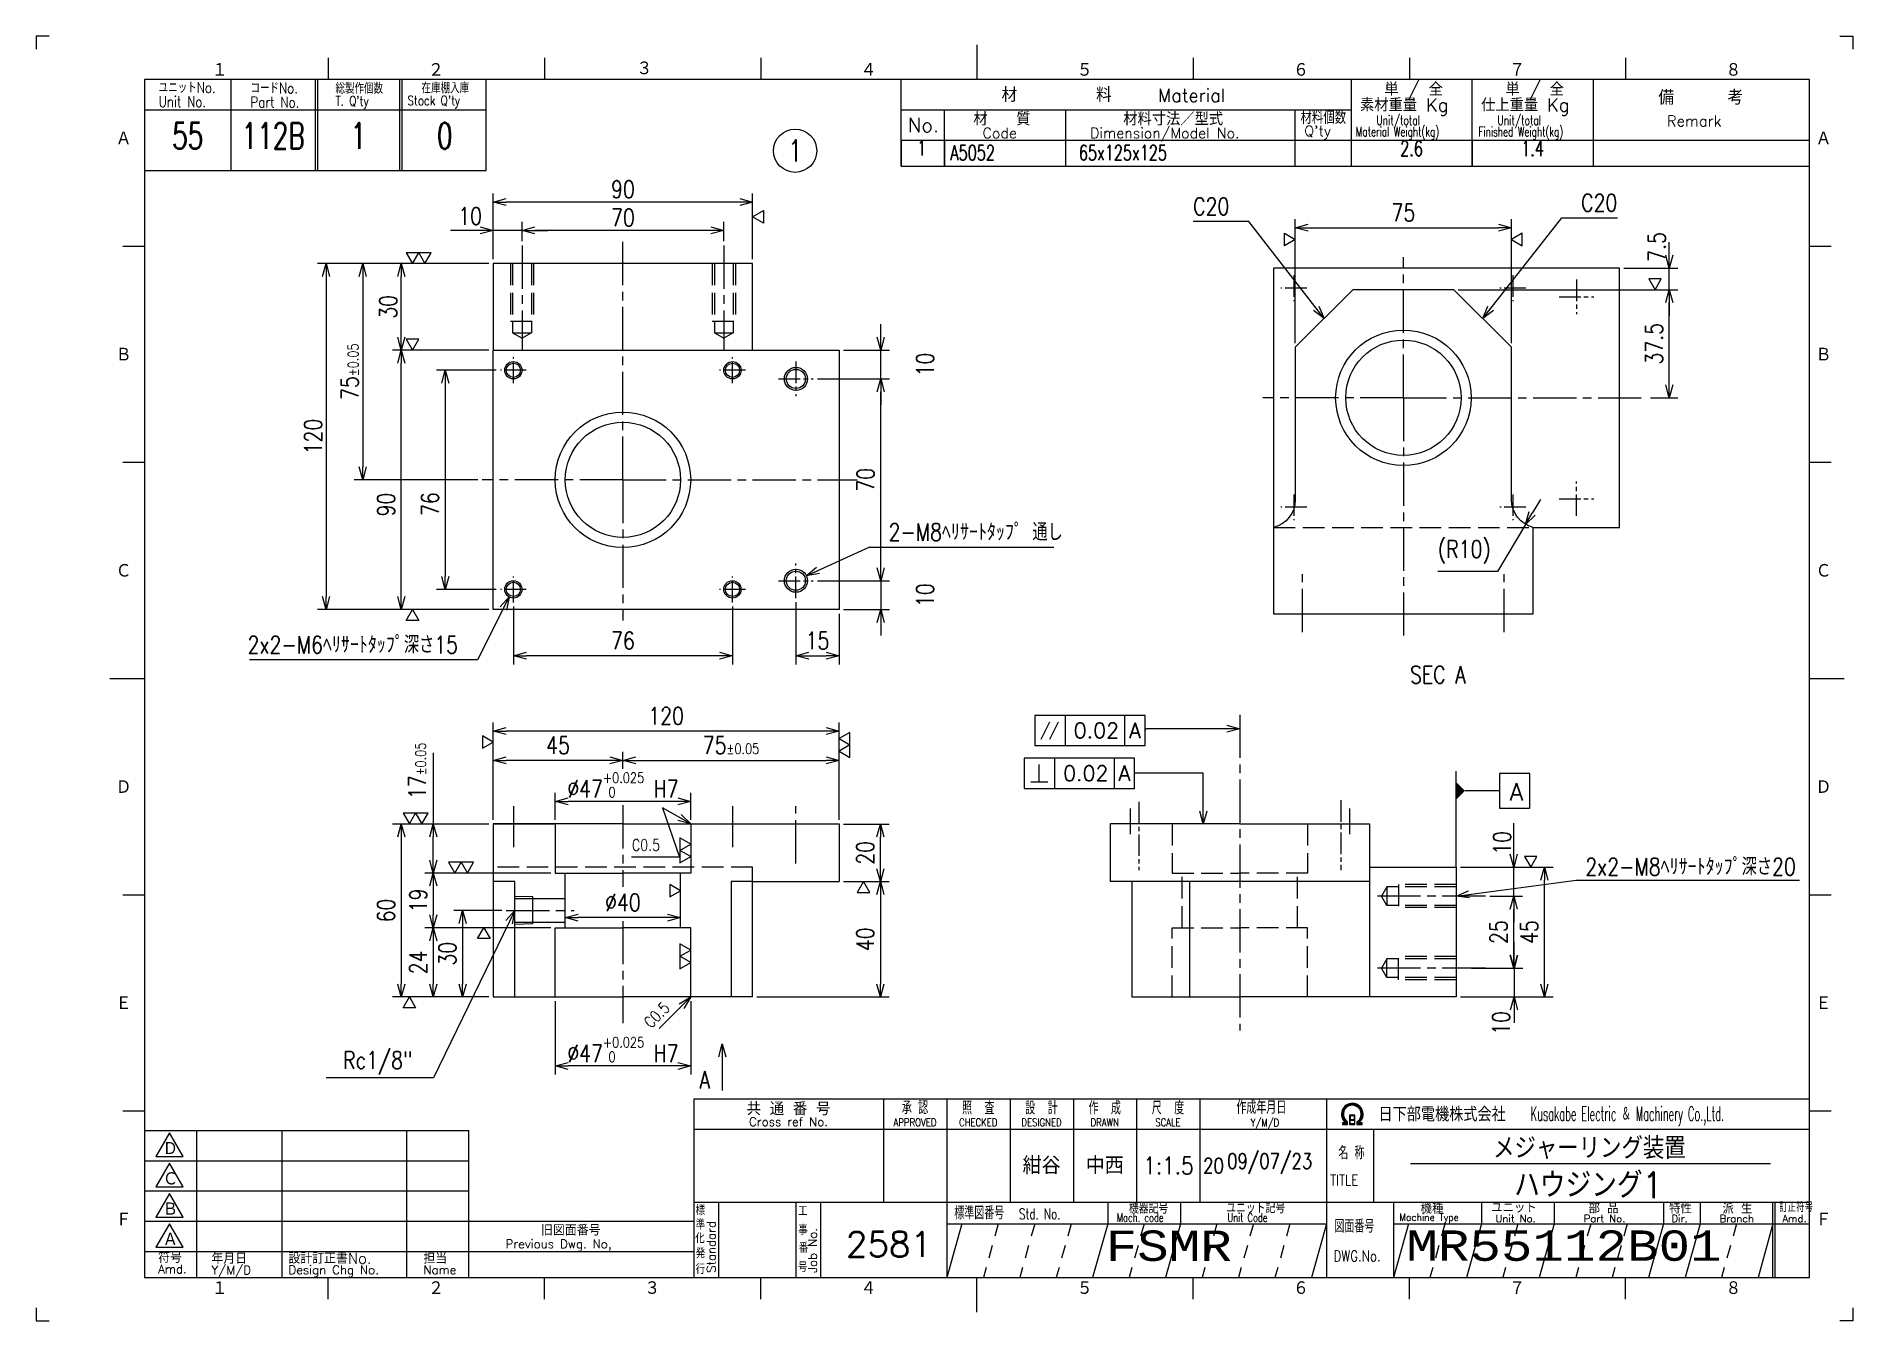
# Model space of a CAD drawing. Extents: x 0 to 630, y 0 to 446.
import ezdxf
from ezdxf.enums import TextEntityAlignment as Align

# ---------------------------------------------------------------- set-up
doc = ezdxf.new("R2010")
doc.units = 0
doc.header["$LTSCALE"] = 1.5
for name, pattern in [('GEN3', [6.75, 5, -1.75]), ('GEN3A', [3.5, 2, -1.5]), ('GEN7', [15, 10, -1.5, 2, -1.5]), ('GEN7A', [7.5, 5, -0.75, 1, -0.75])]:
    doc.linetypes.add(name, pattern=pattern)
doc.layers.get('0').update_dxf_attribs({"linetype": 'CONTINUOUS'})
doc.layers.get('DEFPOINTS').update_dxf_attribs({"linetype": 'CONTINUOUS'})
for name, color, linetype in [('2', 5, 'CONTINUOUS'), ('3', 6, 'GEN3'), ('4', 3, 'CONTINUOUS'), ('5', 3, 'CONTINUOUS'), ('6', 52, 'CONTINUOUS'), ('7', 4, 'GEN7'), ('7A', 4, 'GEN7A'), ('8', 1, 'CONTINUOUS'), ('RAHM2', 1, 'CONTINUOUS'), ('RAHM3', 52, 'CONTINUOUS')]:
    doc.layers.add(name, color=color, linetype=linetype)
doc.styles.add('DIMENSION', font='monotxt.shx', dxfattribs={"bigfont": 'bigfont.shx'})
doc.styles.get("Standard").update_dxf_attribs({"font": 'romans.shx', "width": 0.8, "bigfont": 'extfont.shx'})
doc.styles.add('SYMBOLS', font='txt.shx', dxfattribs={"bigfont": 'extfont.shx'})
doc.dimstyles.new('GEN-ISO', dxfattribs={"dimtxt": 4, "dimasz": 3, "dimexe": 2, "dimexo": 1, "dimgap": 1, "dimtad": 3, "dimdec": 3, "dimrnd": 0.001, "dimdsep": 46, "dimtxsty": 'Standard', "dimblk": 'OPEN30', "dimcen": 0, "dimclrt": 52, "dimadec": 0, "dimazin": 0, "dimtp": 0.1, "dimtm": 0.1, "dimtfac": 0.6, "dimtdec": 3, "dimtmove": 2, "dimatfit": 3, "dimldrblk": 'OPEN30', "dimfxl": 0, "dimarcsym": 0})
doc.dimstyles.new('GEN-ISO$4', dxfattribs={"dimtxt": 4, "dimasz": 3, "dimexe": 2, "dimexo": 1, "dimgap": 1, "dimtad": 1, "dimtoh": 1, "dimdec": 3, "dimrnd": 0.001, "dimdsep": 46, "dimtxsty": 'Standard', "dimblk": 'OPEN30', "dimcen": 0, "dimclrt": 52, "dimadec": 0, "dimazin": 0, "dimtp": 0.1, "dimtm": 0.1, "dimtfac": 0.6, "dimtdec": 3, "dimtofl": 0, "dimtmove": 0, "dimatfit": 2, "dimldrblk": 'OPEN30', "dimfxl": 0, "dimarcsym": 0})

msp = doc.modelspace()

# ---------------------------------------------------------------- texts
at = {"width": 0.8}
for s, p in [('SEC A', (476.4781, 221.0563)), ('A', (230.0189, 80.5559))]:
    msp.add_text(s, height=6, dxfattribs=at).set_placement(p)
at = {"layer": '5', "color": 52}
for s, insert, char_height, attachment_point in [('C20', (535.8246, 387.7765), 6, 4), ('C20', (413.7986, 386.4964), 6, 6), ('2-M8ﾍﾘｻｰﾄﾀｯﾌﾟ 通し', (295.6089, 273.5522), 6, 4), ('2x2-M6ﾍﾘｻｰﾄﾀｯﾌﾟ深さ15', (146.267, 234.4744), 6, 6), ('C0.5', (216.3273, 164.9879), 4, 6), ('2x2-M8ﾍﾘｻｰﾄﾀｯﾌﾟ深さ20', (537.275, 157.4717), 6, 4), ('Rc1/8"', (130.4785, 89.3697), 6, 6)]:
    msp.add_mtext(s, dxfattribs=dict(at, insert=insert, char_height=char_height, attachment_point=attachment_point))
at = {"layer": '5', "color": 52, "insert": (218.6347, 109.4688), "char_height": 4, "attachment_point": 6, "rotation": 45}
msp.add_mtext('C0.5', dxfattribs=at)

# ---------------------------------------------------------------- blocks, each defined once
blk = doc.blocks.new('1A3ﾌﾞﾋﾝ')
at = {"layer": 'RAHM2', "color": 5, "linetype": 'Continuous'}
for p, q in [((3, 297), (0, 297)), ((0, 297), (0, 294)), ((217.5, 295), (217.5, 287)), ((417, 297), (420, 297)), ((420, 297), (420, 294)), ((67.5, 292), (67.5, 287)), ((117.5, 292), (117.5, 287)), ((167.5, 292), (167.5, 287)), ((267.5, 292), (267.5, 287)), ((317.5, 292), (317.5, 287)), ((367.5, 292), (367.5, 287)), ((410, 287), (25, 287)), ((25, 287), (25, 10)), ((104, 266), (104, 287)), ((410, 10), (410, 287)), ((25, 266), (64.5, 266)), ((64.5, 266), (104, 266)), ((20, 248.5), (25, 248.5)), ((410, 248.5), (415, 248.5)), ((20, 198.5), (25, 198.5)), ((410, 198.5), (415, 198.5)), ((17, 148.5), (25, 148.5)), ((410, 148.5), (418, 148.5)), ((20, 98.5), (25, 98.5)), ((410, 98.5), (415, 98.5)), ((20, 48.5), (25, 48.5)), ((410, 48.5), (415, 48.5)), ((25, 10), (410, 10)), ((67.5, 5), (67.5, 10)), ((117.5, 5), (117.5, 10)), ((217.5, 2), (217.5, 10)), ((267.5, 5), (267.5, 10)), ((317.5, 5), (317.5, 10)), ((367.5, 5), (367.5, 10)), ((0, 3), (0, 0)), ((0, 0), (3, 0)), ((420, 0), (417, 0)), ((420, 3), (420, 0))]:
    blk.add_line(p, q, dxfattribs=at)
at = {"layer": 'RAHM2', "color": 7, "linetype": 'Continuous'}
for p, q in [((45, 287), (45, 266)), ((64.5, 287), (64.5, 266)), ((65, 287), (65, 266)), ((84, 287), (84, 266)), ((84.5, 287), (84.5, 266)), ((200, 267), (200, 287)), ((304, 287), (304, 267)), ((332, 267), (332, 287)), ((360, 287), (360, 267)), ((25, 280), (64.5, 280)), ((64.5, 280), (104, 280)), ((200, 280), (304, 280)), ((210, 267), (210, 280)), ((238, 280), (238, 267)), ((291, 280), (291, 267)), ((200, 273), (410, 273)), ((200, 267), (410, 267)), ((195.93, 51.26), (195.93, 27.42)), ((210.55, 51.26), (210.55, 10)), ((225.18, 51.26), (225.18, 27.42)), ((239.8, 51.26), (239.8, 27.42)), ((254.43, 51.26), (254.43, 27.42)), ((269.05, 51.26), (269.05, 27.42)), ((298.3, 51.26), (298.3, 10)), ((25, 44), (100, 44)), ((37, 44), (37, 10)), ((56.8, 44), (56.8, 10)), ((85.6, 44), (85.6, 10)), ((100, 10), (100, 44)), ((152.05, 44.26), (410, 44.26)), ((269.05, 44.26), (269.05, 27.42)), ((298.3, 44.26), (298.3, 44.26)), ((309.17, 44.26), (309.17, 27.42)), ((25, 37), (100, 37)), ((25, 30), (100, 30)), ((152.05, 27.42), (410, 27.42)), ((157.77, 27.42), (157.77, 10)), ((175.59, 27.42), (175.59, 10)), ((181.3, 27.42), (181.3, 10)), ((247.73, 27.42), (247.73, 22.42)), ((264.59, 27.42), (264.59, 22.42)), ((313.83, 27.42), (313.83, 10)), ((334.15, 27.42), (334.15, 22.42)), ((351, 27.42), (351, 22.42)), ((376.29, 27.42), (376.29, 22.42)), ((384.72, 27.42), (384.72, 22.42)), ((401.57, 10), (401.57, 27.42)), ((402.07, 10), (402.07, 27.42)), ((25, 23), (100, 23)), ((100, 23), (152.05, 23)), ((210.55, 22.42), (298.3, 22.42)), ((313.83, 22.42), (410, 22.42)), ((25, 16), (100, 16)), ((100, 16), (152.05, 16)), ((167.5, 5), (167.5, 10))]:
    blk.add_line(p, q, dxfattribs=at)
at = {"layer": 'RAHM2', "color": 3, "linetype": 'Continuous'}
for p, q in [((317.73, 36.35), (401.03, 36.35)), ((214.02, 22.42), (210.55, 10)), ((247.73, 22.42), (244.26, 10)), ((264.59, 22.42), (261.12, 10)), ((298.3, 22.42), (294.83, 10)), ((334.15, 22.42), (330.68, 10)), ((351, 22.42), (347.54, 10)), ((376.29, 22.42), (372.82, 10)), ((384.72, 22.42), (381.25, 10))]:
    blk.add_line(p, q, dxfattribs=at)
at = {"layer": 'RAHM2', "color": 3, "linetype": 'GEN3A'}
for p, q in [((222.44, 22.42), (218.98, 10)), ((230.87, 22.42), (227.41, 10)), ((239.3, 22.42), (235.84, 10)), ((256.16, 22.42), (252.69, 10)), ((273.01, 22.42), (269.55, 10)), ((281.44, 22.42), (277.98, 10)), ((289.87, 22.42), (286.41, 10)), ((325.72, 22.42), (322.25, 10)), ((342.57, 22.42), (339.11, 10)), ((359.43, 22.42), (355.97, 10)), ((367.86, 22.42), (364.39, 10)), ((393.14, 22.42), (389.68, 10))]:
    blk.add_line(p, q, dxfattribs=at)
at = {"layer": 'RAHM2', "color": 5, "linetype": 'Continuous'}
blk.add_lwpolyline([(410, 51.26), (152.05, 51.26), (152.05, 10)], dxfattribs=at)
at = {"layer": 'RAHM2', "color": 7, "linetype": 'Continuous'}
for points in [[(303.62, 47.51), (303.62, 45.4), (304.92, 45.4), (304.92, 47.51), (303.62, 47.51)], [(303.77, 47.36), (303.77, 46.53), (304.77, 46.53), (304.77, 47.36), (303.77, 47.36)], [(304.77, 46.38), (304.77, 45.55), (303.77, 45.55), (303.77, 46.38), (304.77, 46.38)], [(302.02, 45.4), (303.22, 45.4), (303.22, 46.01)], [(302.02, 45.58), (302.97, 45.58), (302.97, 45.91)], [(302.72, 45.82), (302.72, 45.75), (302.02, 45.75), (302.02, 45.4)], [(305.32, 45.98), (305.32, 45.4), (306.58, 45.4), (306.58, 45.75), (305.85, 45.75), (305.85, 45.8)], [(305.57, 45.87), (305.57, 45.58), (306.58, 45.58)]]:
    blk.add_lwpolyline(points, dxfattribs=at)
for points in [[(30.79, 43.41), (27.65, 37.97), (33.92, 37.97)], [(30.79, 36.41), (27.65, 30.97), (33.92, 30.97)], [(30.79, 29.41), (27.65, 23.97), (33.92, 23.97)], [(30.79, 22.41), (27.65, 16.97), (33.92, 16.97)]]:
    blk.add_lwpolyline(points, close=True, dxfattribs=at)
at = {"layer": 'RAHM2', "color": 3, "linetype": 'Continuous'}
for points in [[(317.29, 22.42), (313.83, 10)], [(401.57, 22.42), (401.57, 22.42), (398.11, 10)]]:
    blk.add_lwpolyline(points, dxfattribs=at)
at = {"layer": 'RAHM2', "color": 7, "linetype": 'Continuous'}
for radius, start, end in [(2.5, 308.2706, 230.8952), (2.28, 303.9949, 234.4013), (2.06, 299.8294, 238.4756)]:
    blk.add_arc((304.3, 47.76), radius, start, end, dxfattribs=at)
at = {"layer": 'RAHM2', "color": 5, "linetype": 'Continuous'}
for s, p in [('１', (40.6, 287.58)), ('２', (90.6, 287.58)), ('４', (190.6, 287.58)), ('５', (240.6, 287.58)), ('６', (290.6, 287.58)), ('７', (340.6, 287.58)), ('８', (390.6, 287.58)), ('Ａ', (18.36, 271.74)), ('Ａ', (411.44, 271.74)), ('Ｂ', (18.36, 221.74)), ('Ｂ', (411.44, 221.74)), ('Ｃ', (18.36, 171.74)), ('Ｃ', (411.44, 171.74)), ('Ｄ', (18.36, 121.74)), ('Ｄ', (411.44, 121.74)), ('Ｅ', (18.36, 71.74)), ('Ｅ', (411.44, 71.74)), ('Ｆ', (18.36, 21.74)), ('Ｆ', (411.44, 21.74)), ('１', (40.6, 5.87)), ('２', (90.6, 5.87)), ('３', (140.6, 5.87)), ('４', (190.6, 5.87)), ('５', (240.6, 5.87)), ('６', (290.6, 5.87)), ('７', (340.6, 5.87)), ('８', (390.6, 5.87))]:
    blk.add_text(s, height=3.31, dxfattribs=at).set_placement(p)
blk.add_text('３', height=3.31, dxfattribs=at).set_placement((140.6, 289.58), align=Align.MIDDLE)
at = {"layer": 'RAHM2', "color": 7, "linetype": 'Continuous'}
for s, height, width, p in [('ユニットNo.', 2.5, 0.8, (28.29, 283.92)), ('コードNo.', 2.5, 0.8, (49.52, 283.81)), ('総製作個数', 2.5, 0.8, (69.17, 283.72)), ('在庫棚入庫', 2.5, 0.8, (89.08, 283.82)), ('Unit No.', 2.5, 0.8, (28.29, 280.64)), ('Part No.', 2.5, 0.8, (49.52, 280.53)), ("T. Q'ty", 2.2, 0.8, (69.17, 280.96)), ("Stock Q'ty", 2.2, 0.8, (85.8, 281.06)), ('材料個数', 3, 0.8, (292.32, 276.75)), ('Unit/total', 2.2, 0.7, (309.86, 276.49)), ('Unit/total', 2.2, 0.7, (337.86, 276.49)), ('Material Weight(kg)', 2.2, 0.68, (305.1, 273.86)), ('Finished Weight(kg)', 2.2, 0.68, (333.46, 273.86)), ('作成年月日', 3, 0.7, (277.49, 47.82)), ('Y/M/D', 1.8, 0.8, (280.79, 44.87)), ('Kusakabe Electric ＆ Machinery Co.,Ltd.', 3.3108, 0.5, (345.56, 46.19)), ('名 称', 3, 0.7, (301.06, 37.33)), ('20', 3.5, 0.8, (269.81, 34.08)), ('TITLE', 2.5, 0.8, (299.18, 31.25)), ('標準図番号', 3, 0.7, (212.26, 23.44)), ('Std. No.', 2.5, 0.7, (227.23, 23.44)), ('機器記号', 2.5, 0.7, (252.65, 24.77)), ('ユニット記号', 2.5, 0.7, (275.14, 24.85)), ('訂正符号', 2, 0.7, (403.01, 25.16)), ('Mach. code', 2, 0.7, (249.86, 22.83)), ('Unit Code', 2, 0.7, (275.45, 22.83)), ('図面番号', 3, 0.7, (300.15, 20.37)), ('Machine Type', 1.7, 0.9, (315.15, 23.05))]:
    blk.add_text(s, height=height, dxfattribs=dict(at, width=width)).set_placement(p)
for s, height, p in [('単 / 全', 3, (311.71, 283.26)), ('単 / 全', 3, (339.71, 283.26)), ('材\u3000\u3000\u3000\u3000\u3000料', 3.311, (223.18, 281.82)), ('Material', 3, (259.34, 281.82)), ('素材重量 Kg', 3, (306.08, 279.63)), ('仕上重量 Kg', 3, (334.08, 279.63)), ('備     考', 3.311, (375.08, 281.21)), ('No.', 3.311, (201.5, 274.82)), ('材\u3000\u3000質', 3, (216.68, 276.39)), ('材料寸法／型式', 3, (251.33, 276.39)), ('Remark', 2.5, (377.03, 276.16)), ('Code', 2.4, (218.82, 273.45)), ('Dimension/Model No.', 2.4, (243.65, 273.45)), ("Q'ty", 2.4, (293.19, 273.93)), ('Ｄ', 3.2, (29.23, 38.2)), ('Ｃ', 3.2, (29.23, 31.2)), ('Ｂ', 3.2, (29.23, 24.2)), ('標', 2, (152.44, 24.43)), ('工', 2, (176.15, 24.24)), ('機種', 2.4, (320.08, 24.76)), ('ユニット', 2.4, (336.39, 24.96)), ('部 品', 2.4, (358.93, 24.79)), ('特性', 2.4, (377.55, 24.78)), ('派 生', 2.4, (389.89, 24.72)), ('旧図面番号', 2.5, (116.71, 19.69)), ('準', 2, (152.47, 21.11)), ('事', 2, (176.17, 19.92)), ('Unit No.', 1.7, (337.39, 22.76)), ('Part No.', 1.7, (357.81, 22.76)), ('Dir.', 1.7, (378.09, 22.76)), ('Branch', 1.7, (389.24, 22.76)), ('Amd.', 1.7, (403.74, 22.76)), ('Ａ', 3.2, (29.23, 17.2)), ('Previous Dwg. No,', 2, (108.5, 16.75)), ('化', 2, (152.37, 17.95)), ('番', 2, (176.31, 15.76)), ('Amd.', 2, (28.17, 10.93)), ('符号', 2.5, (28.17, 13.37)), ('Y/M/D', 2, (40.49, 10.7)), ('年月日', 2.5, (40.49, 13.14)), ('設計訂正書No.', 2.5, (58.29, 13.18)), ('Design Chg No.', 2, (58.29, 10.75)), ('担当', 2.5, (89.5, 13.18)), ('Name', 2, (89.5, 10.75)), ('行', 2, (152.46, 10.82)), ('発', 2, (152.46, 14.47)), ('号', 2, (176.11, 11.28))]:
    blk.add_text(s, height=height, dxfattribs=at).set_placement(p)
for s, height, p in [('共 通 番 号', 3, (173.93, 49.14)), ('Cross ref No.', 2, (173.93, 46.01))]:
    blk.add_text(s, height=height, dxfattribs=at).set_placement(p, align=Align.MIDDLE)
for s, height, width, p in [('承 認', 3, 0.7, (203.18, 49.35)), ('照  査', 3, 0.7, (217.8, 49.35)), ('設  計', 3, 0.7, (232.43, 49.35)), ('作  成', 3, 0.7, (247.05, 49.35)), ('尺  度', 3, 0.7, (261.67, 49.35)), ('APPROVED', 1.8, 0.8, (203.18, 45.85)), ('CHECKED', 1.8, 0.8, (217.8, 45.85)), ('DESIGNED', 1.8, 0.8, (232.43, 45.85)), ('DRAWN', 1.8, 0.8, (247.05, 45.85)), ('SCALE', 1.8, 0.8, (261.67, 45.85)), ('DWG.No.', 2.5, 0.8, (305.41, 14.96))]:
    blk.add_text(s, height=height, dxfattribs=dict(at, width=width)).set_placement(p, align=Align.MIDDLE)
at = {"layer": 'RAHM2', "color": 7, "linetype": 'Continuous', "width": 0.844147}
blk.add_text('日下部電機株式会社', height=3.311, dxfattribs=at).set_placement((310.35, 46.06), (339.79, 46.06), align=Align.FIT)
at = {"layer": 'RAHM2', "color": 7, "linetype": 'Continuous'}
for s, p in [('Standard', (157.07, 11.05)), ('Job No.', (180.5, 11.05))]:
    blk.add_text(s, height=2, rotation=90, dxfattribs=at).set_placement(p)
at = {"layer": 'RAHM2', "color": 5, "linetype": 'Continuous', "width": 0.7}
for tag, p in [('HEADER3', (35, 274.01)), ('HEADER4', (54.75, 274)), ('HEADER15', (74.49, 274)), ('HEADER16', (94.43, 274))]:
    blk.add_attdef(tag, text='', height=6, dxfattribs=at).set_placement(p, align=Align.MIDDLE)
at = {"layer": 'RAHM2', "color": 7, "linetype": 'Continuous'}
blk.add_attdef('HEADER5', text='', height=2.5, dxfattribs=at).set_placement((63.69, 267.1), align=Align.BOTTOM_RIGHT)
for tag, height, width, p in [('HEADER1', 5, 0.9, (359.12, 40.15)), ('HEADER25', 3.2, 0.63, (46.91, 40.38)), ('HEADER23', 3.33, 0.8, (71.4, 40.2)), ('HEADER24', 3.5, 0.8, (92.57, 40.22)), ('HEADER7', 5, 0.8, (174.38, 35.8)), ('GEN-TITLE-SCA', 4, 0.85, (261.79, 35.85)), ('HEADER22', 3.2, 0.63, (46.91, 33.38)), ('HEADER20', 3.33, 0.8, (71.4, 33.2)), ('HEADER21', 3.5, 0.8, (92.57, 33.22)), ('HEADER2', 6, 0.9, (358.89, 31.68)), ('HEADER19', 3.2, 0.63, (46.91, 26.38)), ('HEADER17', 3.33, 0.8, (71.4, 26.2)), ('HEADER18', 3.5, 0.8, (92.57, 26.22)), ('HEADER11', 3.2, 0.63, (46.91, 19.38)), ('HEADER9', 3.33, 0.8, (71.4, 19.2)), ('HEADER10', 3.5, 0.8, (92.57, 19.22)), ('HEADER14', 3.31, 0.8, (126.54, 12.82))]:
    blk.add_attdef(tag, text='', height=height, dxfattribs=dict(at, width=width)).set_placement(p, align=Align.MIDDLE)
for tag, p in [('HEADER27', (232.45, 36.09)), ('HEADER26', (247.07, 36.09))]:
    blk.add_attdef(tag, text='', height=4, dxfattribs=at).set_placement(p, align=Align.MIDDLE)
at = {"layer": 'RAHM2', "color": 7, "linetype": 'Continuous', "width": 0.8}
blk.add_attdef('GEN-TITLE-DAT', text='', height=3.5, dxfattribs=at).set_placement((275.35, 34.1), align=Align.BOTTOM_LEFT)
at = {"layer": 'RAHM2', "color": 5, "linetype": 'Continuous'}
blk.add_attdef('HEADER6', text='', height=5.8, dxfattribs=at).set_placement((207.09, 13.03), align=Align.BOTTOM_RIGHT)
at = {"layer": 'RAHM2', "color": 5, "linetype": 'Continuous', "style": 'DIMENSION', "width": 1.2}
for tag, p in [('HEADER13', (213.56, 11.75)), ('HEADER12', (247.26, 11.72)), ('GEN-TITLE-DWG', (316.79, 11.74))]:
    blk.add_attdef(tag, text='', height=7.02, dxfattribs=at).set_placement(p, align=Align.BOTTOM_LEFT)
at = {"layer": 'RAHM2', "color": 5, "linetype": 'Continuous', "style": 'DIMENSION'}
blk.add_attdef('HEADER8', text='', height=7.02, dxfattribs=at).set_placement((408.58, 11.71), align=Align.BOTTOM_RIGHT)
blk = doc.blocks.new('GENBALLOON1')
blk.add_circle((0, 0), 5)
at = {"flags": 1}
blk.add_attdef('GEN_PARENT', text='', height=2.5, dxfattribs=at).set_placement((0, 0), align=Align.MIDDLE)
blk.add_attdef('REF_NO', text='', height=3.5).set_placement((0, 0), align=Align.MIDDLE)
at = {"color": 7, "flags": 1}
for tag, p in [('5GENINF', (6.43, 0.96)), ('6GENINF', (6.43, 0.63)), ('7GENINF', (6.43, 0.3)), ('8GENINF', (6.43, -0.04)), ('9GENINF', (6.43, -0.37)), ('3GENINF', (6.43, -2.34)), ('4GENINF', (6.43, -2.67)), ('10GENINF', (6.43, -0.7)), ('11GENINF', (6.43, -1)), ('12GENINF', (6.43, -1.34)), ('13GENINF', (6.43, -1.67)), ('14GENINF', (6.43, -2)), ('15GENINF', (6.43, -3)), ('16GENINF', (6.43, -3.34)), ('17GENINF', (6.43, -3.7)), ('18GENINF', (6.43, -4.04)), ('19GENINF', (6.43, -4.37)), ('20GENINF', (6.43, -4.7)), ('21GENINF', (6.43, -5.04)), ('22GENINF', (6.43, -5.37))]:
    blk.add_attdef(tag, p, '', height=0.2, dxfattribs=at)
blk = doc.blocks.new('_Open30')
at = {"color": 0, "linetype": 'ByBlock', "lineweight": -2}
for p, q in [((-1, 0.27), (0, 0)), ((0, 0), (-1, -0.27)), ((0, 0), (-1, 0))]:
    blk.add_line(p, q, dxfattribs=at)
blk = doc.blocks.new('*D48')
at = {"layer": '5', "color": 0, "lineweight": -2}
for p, q in [((493.96, 157.28), (526.06, 157.28)), ((523.06, 116.78), (523.06, 152.78)), ((493.96, 112.28), (526.06, 112.28))]:
    blk.add_line(p, q, dxfattribs=at)
at = {"layer": 'DEFPOINTS', "color": 0}
for p in [(492.46, 157.28), (523.06, 157.28), (492.46, 112.28)]:
    blk.add_point(p, dxfattribs=at)
at = {"layer": '5', "color": 0, "lineweight": -2, "xscale": 4.5, "yscale": 4.5, "zscale": 4.5}
for p, rotation in [((523.06, 157.28), 90), ((523.06, 112.28), 270)]:
    blk.add_blockref('_Open30', p, dxfattribs=dict(at, rotation=rotation))
at = {"layer": '5', "color": 52, "insert": (517.81, 134.78), "char_height": 6, "attachment_point": 5, "rotation": 90}
blk.add_mtext('45', dxfattribs=at)
blk = doc.blocks.new('*D49')
at = {"layer": '5', "color": 0, "lineweight": -2}
for p, q in [((512.45, 161.78), (512.45, 166.28)), ((493.96, 157.28), (515.45, 157.28)), ((512.45, 147.28), (512.45, 157.28)), ((504.15, 147.28), (515.45, 147.28)), ((512.45, 142.78), (512.45, 138.28))]:
    blk.add_line(p, q, dxfattribs=at)
at = {"layer": 'DEFPOINTS', "color": 0}
for p in [(492.46, 157.28), (512.45, 157.28), (502.65, 147.28)]:
    blk.add_point(p, dxfattribs=at)
at = {"layer": '5', "color": 0, "lineweight": -2, "xscale": 4.5, "yscale": 4.5, "zscale": 4.5}
for p, rotation in [((512.45, 157.28), 270), ((512.45, 147.28), 90)]:
    blk.add_blockref('_Open30', p, dxfattribs=dict(at, rotation=rotation))
at = {"layer": '5', "color": 52, "insert": (508.4, 165.71), "char_height": 6, "attachment_point": 5, "rotation": 90}
blk.add_mtext('10', dxfattribs=at)
blk = doc.blocks.new('*D50')
at = {"layer": '5', "color": 0, "lineweight": -2}
for p, q in [((504.15, 147.28), (515.45, 147.28)), ((512.45, 126.78), (512.45, 142.78)), ((497.79, 122.28), (515.45, 122.28))]:
    blk.add_line(p, q, dxfattribs=at)
at = {"layer": 'DEFPOINTS', "color": 0}
for p in [(502.65, 147.28), (512.45, 147.28), (496.29, 122.28)]:
    blk.add_point(p, dxfattribs=at)
at = {"layer": '5', "color": 0, "lineweight": -2, "xscale": 4.5, "yscale": 4.5, "zscale": 4.5}
for p, rotation in [((512.45, 147.28), 90), ((512.45, 122.28), 270)]:
    blk.add_blockref('_Open30', p, dxfattribs=dict(at, rotation=rotation))
at = {"layer": '5', "color": 52, "insert": (507.2, 134.78), "char_height": 6, "attachment_point": 5, "rotation": 90}
blk.add_mtext('25', dxfattribs=at)
blk = doc.blocks.new('*D51')
at = {"layer": '5', "color": 0, "lineweight": -2}
for p, q in [((512.56, 126.78), (512.56, 131.28)), ((497.79, 122.28), (515.56, 122.28)), ((512.56, 122.28), (512.56, 112.28)), ((493.96, 112.28), (515.56, 112.28)), ((512.56, 107.78), (512.56, 103.28))]:
    blk.add_line(p, q, dxfattribs=at)
at = {"layer": 'DEFPOINTS', "color": 0}
for p in [(496.29, 122.28), (492.46, 112.28), (512.56, 112.28)]:
    blk.add_point(p, dxfattribs=at)
at = {"layer": '5', "color": 0, "lineweight": -2, "xscale": 4.5, "yscale": 4.5, "zscale": 4.5}
for p, rotation in [((512.56, 122.28), 270), ((512.56, 112.28), 90)]:
    blk.add_blockref('_Open30', p, dxfattribs=dict(at, rotation=rotation))
at = {"layer": '5', "color": 52, "insert": (508.05, 103.25), "char_height": 6, "attachment_point": 5, "rotation": 90}
blk.add_mtext('10', dxfattribs=at)
blk = doc.blocks.new('REFM180')
at = {"layer": '6', "ltscale": 20}
blk.add_lwpolyline([(-17.06, -4.03), (-17.06, 3.97), (-10.06, 3.97), (-10.06, -4.03)], close=True, dxfattribs=at)
blk.add_lwpolyline([(-10.06, -0.03), (-2.06, -0.03)], dxfattribs=at)
blk.add_solid([(-2.06, -0.03), (-0.06, -2.03), (-0.06, 1.97)], dxfattribs=at)
blk.add_attdef('REFERENCE', text='', height=4, dxfattribs=at).set_placement((-13.56, -2.25), align=Align.CENTER)
blk = doc.blocks.new('GEOTOL-031128170358')
at = {"layer": '6', "color": 2}
for p, q in [((1.5, -2), (3.5, 2)), ((3.5, -2), (5.5, 2)), ((7, 3.5), (7, -3.5)), ((20.85, -3.5), (20.85, 3.5))]:
    blk.add_line(p, q, dxfattribs=at)
blk.add_lwpolyline([(0, -3.5), (25.49, -3.5), (25.49, 3.5), (0, 3.5)], close=True, dxfattribs=at)
at = {"layer": '6', "color": 2, "style": 'SYMBOLS', "flags": 1}
blk.add_attdef('STYLE', text='', height=3.5, dxfattribs=at).set_placement((0, -3.5), align=Align.RIGHT)
at = {"layer": '6', "color": 2, "style": 'SYMBOLS'}
for tag, p in [('COL01', (9, -1.75)), ('COL02', (21.85, -1.75))]:
    blk.add_attdef(tag, p, '', height=3.5, dxfattribs=at)
blk = doc.blocks.new('GEOTOL-031128170315')
at = {"layer": '6', "color": 2}
for p, q in [((3.5, -2), (3.5, 2)), ((7, 3.5), (7, -3.5)), ((20.85, -3.5), (20.85, 3.5)), ((1.5, -2), (5.5, -2))]:
    blk.add_line(p, q, dxfattribs=at)
blk.add_lwpolyline([(0, -3.5), (25.49, -3.5), (25.49, 3.5), (0, 3.5)], close=True, dxfattribs=at)
at = {"layer": '6', "color": 2, "style": 'SYMBOLS', "flags": 1}
blk.add_attdef('STYLE', text='', height=3.5, dxfattribs=at).set_placement((0, -3.5), align=Align.RIGHT)
at = {"layer": '6', "color": 2, "style": 'SYMBOLS'}
for tag, p in [('COL01', (9, -1.75)), ('COL02', (21.85, -1.75))]:
    blk.add_attdef(tag, p, '', height=3.5, dxfattribs=at)
blk = doc.blocks.new('*D52')
at = {"layer": '5', "color": 0, "lineweight": -2}
for p, q in [((566.4, 369.62), (566.4, 374.12)), ((550.67, 365.12), (569.4, 365.12)), ((566.4, 357.62), (566.4, 365.12)), ((493.17, 357.62), (569.4, 357.62)), ((566.4, 353.12), (566.4, 348.62))]:
    blk.add_line(p, q, dxfattribs=at)
at = {"layer": 'DEFPOINTS', "color": 0}
for p in [(549.17, 365.12), (566.4, 365.12), (491.67, 357.62)]:
    blk.add_point(p, dxfattribs=at)
at = {"layer": '5', "color": 0, "lineweight": -2, "xscale": 4.5, "yscale": 4.5, "zscale": 4.5}
for p, rotation in [((566.4, 365.12), 270), ((566.4, 357.62), 90)]:
    blk.add_blockref('_Open30', p, dxfattribs=dict(at, rotation=rotation))
at = {"layer": '5', "color": 52, "insert": (562.1, 372.44), "char_height": 6, "attachment_point": 5, "rotation": 90}
blk.add_mtext('7.5', dxfattribs=at)
blk = doc.blocks.new('*D53')
at = {"layer": '5', "color": 0, "lineweight": -2}
for p, q in [((493.17, 357.62), (569.4, 357.62)), ((566.4, 324.62), (566.4, 353.12)), ((559.93, 320.12), (569.4, 320.12))]:
    blk.add_line(p, q, dxfattribs=at)
at = {"layer": 'DEFPOINTS', "color": 0}
for p in [(491.67, 357.62), (566.4, 357.62), (558.43, 320.12)]:
    blk.add_point(p, dxfattribs=at)
at = {"layer": '5', "color": 0, "lineweight": -2, "xscale": 4.5, "yscale": 4.5, "zscale": 4.5}
for p, rotation in [((566.4, 357.62), 90), ((566.4, 320.12), 270)]:
    blk.add_blockref('_Open30', p, dxfattribs=dict(at, rotation=rotation))
at = {"layer": '5', "color": 52, "insert": (561.15, 338.87), "char_height": 6, "attachment_point": 5, "rotation": 90}
blk.add_mtext('37.5', dxfattribs=at)
blk = doc.blocks.new('*D54')
at = {"layer": '5', "color": 0, "lineweight": -2}
for p, q in [((436.67, 339.12), (436.67, 382.11)), ((441.17, 379.11), (507.17, 379.11)), ((511.67, 339.12), (511.67, 382.11))]:
    blk.add_line(p, q, dxfattribs=at)
at = {"layer": 'DEFPOINTS', "color": 0}
for p in [(511.67, 379.11), (436.67, 337.62), (511.67, 337.62)]:
    blk.add_point(p, dxfattribs=at)
at = {"layer": '5', "color": 0, "lineweight": -2, "xscale": 4.5, "yscale": 4.5, "zscale": 4.5, "rotation": 180}
blk.add_blockref('_Open30', (436.67, 379.11), dxfattribs=at)
at = {"layer": '5', "color": 0, "lineweight": -2, "xscale": 4.5, "yscale": 4.5, "zscale": 4.5}
blk.add_blockref('_Open30', (511.67, 379.11), dxfattribs=at)
at = {"layer": '5', "color": 52, "insert": (474.17, 384.36), "char_height": 6, "attachment_point": 5}
blk.add_mtext('75', dxfattribs=at)
blk = doc.blocks.new('*D55')
at = {"layer": '5', "color": 0, "lineweight": -2}
for p, q in [((521.67, 284.81), (518.86, 280.08)), ((516.56, 276.21), (506.82, 259.81)), ((506.82, 259.81), (486.06, 259.81))]:
    blk.add_line(p, q, dxfattribs=at)
at = {"layer": 'DEFPOINTS', "color": 0}
for p in [(521.67, 284.81), (516.56, 276.21)]:
    blk.add_point(p, dxfattribs=at)
at = {"layer": '5', "color": 0, "lineweight": -2, "xscale": 4.5, "yscale": 4.5, "zscale": 4.5, "rotation": 239.2821788763316}
blk.add_blockref('_Open30', (516.56, 276.21), dxfattribs=at)
at = {"layer": '5', "color": 52, "insert": (495.31, 266.63), "char_height": 6, "attachment_point": 5}
blk.add_mtext('(R10)', dxfattribs=at)
blk = doc.blocks.new('*D56')
at = {"layer": '5', "color": 0, "lineweight": -2}
for p, q in [((158.46, 173.78), (158.46, 207.53)), ((273.96, 204.53), (162.96, 204.53)), ((278.46, 173.78), (278.46, 207.53))]:
    blk.add_line(p, q, dxfattribs=at)
at = {"layer": 'DEFPOINTS', "color": 0}
for p in [(158.46, 204.53), (158.46, 172.28), (278.46, 172.28)]:
    blk.add_point(p, dxfattribs=at)
at = {"layer": '5', "color": 0, "lineweight": -2, "xscale": 4.5, "yscale": 4.5, "zscale": 4.5, "rotation": 180}
blk.add_blockref('_Open30', (158.46, 204.53), dxfattribs=at)
at = {"layer": '5', "color": 0, "lineweight": -2, "xscale": 4.5, "yscale": 4.5, "zscale": 4.5}
blk.add_blockref('_Open30', (278.46, 204.53), dxfattribs=at)
at = {"layer": '5', "color": 52, "insert": (218.46, 209.78), "char_height": 6, "attachment_point": 5}
blk.add_mtext('120', dxfattribs=at)
blk = doc.blocks.new('*D57')
at = {"layer": '5', "color": 0, "lineweight": -2}
for p, q in [((158.46, 173.78), (158.46, 197.35)), ((203.46, 191.36), (203.46, 197.35)), ((198.96, 194.35), (162.96, 194.35))]:
    blk.add_line(p, q, dxfattribs=at)
at = {"layer": 'DEFPOINTS', "color": 0}
for p in [(158.46, 194.35), (203.46, 189.86), (158.46, 172.28)]:
    blk.add_point(p, dxfattribs=at)
at = {"layer": '5', "color": 0, "lineweight": -2, "xscale": 4.5, "yscale": 4.5, "zscale": 4.5, "rotation": 180}
blk.add_blockref('_Open30', (158.46, 194.35), dxfattribs=at)
at = {"layer": '5', "color": 0, "lineweight": -2, "xscale": 4.5, "yscale": 4.5, "zscale": 4.5}
blk.add_blockref('_Open30', (203.46, 194.35), dxfattribs=at)
at = {"layer": '5', "color": 52, "insert": (180.96, 199.6), "char_height": 6, "attachment_point": 5}
blk.add_mtext('45', dxfattribs=at)
blk = doc.blocks.new('*D58')
at = {"layer": '5', "color": 0, "lineweight": -2}
for p, q in [((183.46, 137.78), (183.46, 142.83)), ((218.96, 139.83), (187.96, 139.83)), ((223.46, 137.78), (223.46, 142.83))]:
    blk.add_line(p, q, dxfattribs=at)
at = {"layer": 'DEFPOINTS', "color": 0}
for p in [(183.46, 139.83), (183.46, 136.28), (223.46, 136.28)]:
    blk.add_point(p, dxfattribs=at)
at = {"layer": '5', "color": 0, "lineweight": -2, "xscale": 4.5, "yscale": 4.5, "zscale": 4.5, "rotation": 180}
blk.add_blockref('_Open30', (183.46, 139.83), dxfattribs=at)
at = {"layer": '5', "color": 0, "lineweight": -2, "xscale": 4.5, "yscale": 4.5, "zscale": 4.5}
blk.add_blockref('_Open30', (223.46, 139.83), dxfattribs=at)
at = {"layer": '5', "color": 52, "insert": (203.46, 145.08), "char_height": 6, "attachment_point": 5}
blk.add_mtext('%%c40', dxfattribs=at)
blk = doc.blocks.new('*D59')
at = {"layer": '5', "color": 0, "lineweight": -2}
for p, q in [((179.96, 173.78), (179.96, 183.12)), ((226.96, 173.78), (226.96, 183.12)), ((222.46, 180.12), (184.46, 180.12))]:
    blk.add_line(p, q, dxfattribs=at)
at = {"layer": 'DEFPOINTS', "color": 0}
for p in [(179.96, 180.12), (179.96, 172.28), (226.96, 172.28)]:
    blk.add_point(p, dxfattribs=at)
at = {"layer": '5', "color": 0, "lineweight": -2, "xscale": 4.5, "yscale": 4.5, "zscale": 4.5, "rotation": 180}
blk.add_blockref('_Open30', (179.96, 180.12), dxfattribs=at)
at = {"layer": '5', "color": 0, "lineweight": -2, "xscale": 4.5, "yscale": 4.5, "zscale": 4.5}
blk.add_blockref('_Open30', (226.96, 180.12), dxfattribs=at)
at = {"layer": '5', "color": 52, "insert": (203.46, 185.82), "char_height": 6, "attachment_point": 5}
blk.add_mtext('%%c47{\\H3.600000;\\S+0.025^  0;} H7', dxfattribs=at)
blk = doc.blocks.new('*D60')
at = {"layer": '5', "color": 0, "lineweight": -2}
for p, q in [((179.96, 110.78), (179.96, 85.34)), ((226.96, 110.78), (226.96, 85.34)), ((222.46, 88.34), (184.46, 88.34))]:
    blk.add_line(p, q, dxfattribs=at)
at = {"layer": 'DEFPOINTS', "color": 0}
for p in [(179.96, 112.28), (226.96, 112.28), (179.96, 88.34)]:
    blk.add_point(p, dxfattribs=at)
at = {"layer": '5', "color": 0, "lineweight": -2, "xscale": 4.5, "yscale": 4.5, "zscale": 4.5, "rotation": 180}
blk.add_blockref('_Open30', (179.96, 88.34), dxfattribs=at)
at = {"layer": '5', "color": 0, "lineweight": -2, "xscale": 4.5, "yscale": 4.5, "zscale": 4.5}
blk.add_blockref('_Open30', (226.96, 88.34), dxfattribs=at)
at = {"layer": '5', "color": 52, "insert": (203.46, 94.04), "char_height": 6, "attachment_point": 5}
blk.add_mtext('%%c47{\\H3.600000;\\S+0.025^  0;} H7', dxfattribs=at)
blk = doc.blocks.new('*D61')
at = {"layer": '5', "color": 0, "lineweight": -2}
for p, q in [((279.96, 152.28), (295.76, 152.28)), ((292.76, 147.78), (292.76, 116.78)), ((249.96, 112.28), (295.76, 112.28))]:
    blk.add_line(p, q, dxfattribs=at)
at = {"layer": 'DEFPOINTS', "color": 0}
for p in [(278.46, 152.28), (248.46, 112.28), (292.76, 112.28)]:
    blk.add_point(p, dxfattribs=at)
at = {"layer": '5', "color": 0, "lineweight": -2, "xscale": 4.5, "yscale": 4.5, "zscale": 4.5}
for p, rotation in [((292.76, 152.28), 90), ((292.76, 112.28), 270)]:
    blk.add_blockref('_Open30', p, dxfattribs=dict(at, rotation=rotation))
at = {"layer": '5', "color": 52, "insert": (287.51, 132.28), "char_height": 6, "attachment_point": 5, "rotation": 90}
blk.add_mtext('40', dxfattribs=at)
blk = doc.blocks.new('*D62')
at = {"layer": '5', "color": 0, "lineweight": -2}
for p, q in [((203.46, 191.36), (203.46, 197.35)), ((278.46, 173.78), (278.46, 197.35)), ((207.96, 194.35), (273.96, 194.35))]:
    blk.add_line(p, q, dxfattribs=at)
at = {"layer": 'DEFPOINTS', "color": 0}
for p in [(203.46, 189.86), (278.46, 194.35), (278.46, 172.28)]:
    blk.add_point(p, dxfattribs=at)
at = {"layer": '5', "color": 0, "lineweight": -2, "xscale": 4.5, "yscale": 4.5, "zscale": 4.5, "rotation": 180}
blk.add_blockref('_Open30', (203.46, 194.35), dxfattribs=at)
at = {"layer": '5', "color": 0, "lineweight": -2, "xscale": 4.5, "yscale": 4.5, "zscale": 4.5}
blk.add_blockref('_Open30', (278.46, 194.35), dxfattribs=at)
at = {"layer": '5', "color": 52, "insert": (240.96, 199.6), "char_height": 6, "attachment_point": 5}
blk.add_mtext('75{\\H3.600000;±0.05}', dxfattribs=at)
blk = doc.blocks.new('*D63')
at = {"layer": '5', "color": 0, "lineweight": -2}
for p, q in [((279.96, 172.28), (295.76, 172.28)), ((292.76, 156.78), (292.76, 167.78)), ((279.96, 152.28), (295.76, 152.28))]:
    blk.add_line(p, q, dxfattribs=at)
at = {"layer": 'DEFPOINTS', "color": 0}
for p in [(278.46, 172.28), (292.76, 172.28), (278.46, 152.28)]:
    blk.add_point(p, dxfattribs=at)
at = {"layer": '5', "color": 0, "lineweight": -2, "xscale": 4.5, "yscale": 4.5, "zscale": 4.5}
for p, rotation in [((292.76, 172.28), 90), ((292.76, 152.28), 270)]:
    blk.add_blockref('_Open30', p, dxfattribs=dict(at, rotation=rotation))
at = {"layer": '5', "color": 52, "insert": (287.51, 162.28), "char_height": 6, "attachment_point": 5, "rotation": 90}
blk.add_mtext('20', dxfattribs=at)
blk = doc.blocks.new('*D64')
at = {"layer": '5', "color": 0, "lineweight": -2}
for p, q in [((178.46, 155.28), (134.7, 155.28)), ((137.7, 150.78), (137.7, 140.78)), ((178.46, 136.28), (134.7, 136.28))]:
    blk.add_line(p, q, dxfattribs=at)
at = {"layer": 'DEFPOINTS', "color": 0}
for p in [(179.96, 155.28), (137.7, 136.28), (179.96, 136.28)]:
    blk.add_point(p, dxfattribs=at)
at = {"layer": '5', "color": 0, "lineweight": -2, "xscale": 4.5, "yscale": 4.5, "zscale": 4.5}
for p, rotation in [((137.7, 155.28), 90), ((137.7, 136.28), 270)]:
    blk.add_blockref('_Open30', p, dxfattribs=dict(at, rotation=rotation))
at = {"layer": '5', "color": 52, "insert": (132.45, 145.78), "char_height": 6, "attachment_point": 5, "rotation": 90}
blk.add_mtext('19', dxfattribs=at)
blk = doc.blocks.new('*D65')
at = {"layer": '5', "color": 0, "lineweight": -2}
for p, q in [((156.96, 172.28), (123.56, 172.28)), ((126.56, 167.78), (126.56, 116.78)), ((156.96, 112.28), (123.56, 112.28))]:
    blk.add_line(p, q, dxfattribs=at)
at = {"layer": 'DEFPOINTS', "color": 0}
for p in [(158.46, 172.28), (126.56, 112.28), (158.46, 112.28)]:
    blk.add_point(p, dxfattribs=at)
at = {"layer": '5', "color": 0, "lineweight": -2, "xscale": 4.5, "yscale": 4.5, "zscale": 4.5}
for p, rotation in [((126.56, 172.28), 90), ((126.56, 112.28), 270)]:
    blk.add_blockref('_Open30', p, dxfattribs=dict(at, rotation=rotation))
at = {"layer": '5', "color": 52, "insert": (121.31, 142.28), "char_height": 6, "attachment_point": 5, "rotation": 90}
blk.add_mtext('60', dxfattribs=at)
blk = doc.blocks.new('*D66')
at = {"layer": '5', "color": 0, "lineweight": -2}
for p, q in [((161.46, 142.28), (144.86, 142.28)), ((147.86, 137.78), (147.86, 116.78)), ((156.96, 112.28), (144.86, 112.28))]:
    blk.add_line(p, q, dxfattribs=at)
at = {"layer": 'DEFPOINTS', "color": 0}
for p in [(162.96, 142.28), (147.86, 112.28), (158.46, 112.28)]:
    blk.add_point(p, dxfattribs=at)
at = {"layer": '5', "color": 0, "lineweight": -2, "xscale": 4.5, "yscale": 4.5, "zscale": 4.5}
for p, rotation in [((147.86, 142.28), 90), ((147.86, 112.28), 270)]:
    blk.add_blockref('_Open30', p, dxfattribs=dict(at, rotation=rotation))
at = {"layer": '5', "color": 52, "insert": (142.61, 127.28), "char_height": 6, "attachment_point": 5, "rotation": 90}
blk.add_mtext('30', dxfattribs=at)
blk = doc.blocks.new('*D67')
at = {"layer": '5', "color": 0, "lineweight": -2}
for p, q in [((178.46, 136.28), (134.7, 136.28)), ((137.7, 131.78), (137.7, 116.78)), ((156.96, 112.28), (134.7, 112.28))]:
    blk.add_line(p, q, dxfattribs=at)
at = {"layer": 'DEFPOINTS', "color": 0}
for p in [(179.96, 136.28), (137.7, 112.28), (158.46, 112.28)]:
    blk.add_point(p, dxfattribs=at)
at = {"layer": '5', "color": 0, "lineweight": -2, "xscale": 4.5, "yscale": 4.5, "zscale": 4.5}
for p, rotation in [((137.7, 136.28), 90), ((137.7, 112.28), 270)]:
    blk.add_blockref('_Open30', p, dxfattribs=dict(at, rotation=rotation))
at = {"layer": '5', "color": 52, "insert": (132.45, 124.28), "char_height": 6, "attachment_point": 5, "rotation": 90}
blk.add_mtext('24', dxfattribs=at)
blk = doc.blocks.new('*D68')
at = {"layer": '5', "color": 0, "lineweight": -2}
for p, q in [((156.96, 172.28), (134.7, 172.28)), ((137.7, 159.78), (137.7, 167.78)), ((178.46, 155.28), (134.7, 155.28))]:
    blk.add_line(p, q, dxfattribs=at)
at = {"layer": 'DEFPOINTS', "color": 0}
for p in [(137.7, 172.28), (158.46, 172.28), (179.96, 155.28)]:
    blk.add_point(p, dxfattribs=at)
at = {"layer": '5', "color": 0, "lineweight": -2, "xscale": 4.5, "yscale": 4.5, "zscale": 4.5}
for p, rotation in [((137.7, 172.28), 90), ((137.7, 155.28), 270)]:
    blk.add_blockref('_Open30', p, dxfattribs=dict(at, rotation=rotation))
at = {"layer": '5', "color": 52, "insert": (132.12, 190.71), "char_height": 6, "attachment_point": 5, "rotation": 90}
blk.add_mtext('17{\\H3.600000;±0.05}', dxfattribs=at)
blk = doc.blocks.new('*D69')
at = {"layer": '5', "color": 0, "lineweight": -2}
for p, q in [((156.96, 366.67), (97.48, 366.67)), ((100.48, 362.17), (100.48, 251.17)), ((156.96, 246.67), (97.48, 246.67))]:
    blk.add_line(p, q, dxfattribs=at)
at = {"layer": 'DEFPOINTS', "color": 0}
for p in [(158.46, 366.67), (100.48, 246.67), (158.46, 246.67)]:
    blk.add_point(p, dxfattribs=at)
at = {"layer": '5', "color": 0, "lineweight": -2, "xscale": 4.5, "yscale": 4.5, "zscale": 4.5}
for p, rotation in [((100.48, 366.67), 90), ((100.48, 246.67), 270)]:
    blk.add_blockref('_Open30', p, dxfattribs=dict(at, rotation=rotation))
at = {"layer": '5', "color": 52, "insert": (95.98, 306.67), "char_height": 6, "attachment_point": 5, "rotation": 90}
blk.add_mtext('120', dxfattribs=at)
blk = doc.blocks.new('*D70')
at = {"layer": '5', "color": 0, "lineweight": -2}
for p, q in [((156.96, 366.67), (110.2, 366.67)), ((113.2, 362.17), (113.2, 296.17)), ((153.15, 291.67), (110.2, 291.67))]:
    blk.add_line(p, q, dxfattribs=at)
at = {"layer": 'DEFPOINTS', "color": 0}
for p in [(158.46, 366.67), (113.2, 291.67), (154.65, 291.67)]:
    blk.add_point(p, dxfattribs=at)
at = {"layer": '5', "color": 0, "lineweight": -2, "xscale": 4.5, "yscale": 4.5, "zscale": 4.5}
for p, rotation in [((113.2, 366.67), 90), ((113.2, 291.67), 270)]:
    blk.add_blockref('_Open30', p, dxfattribs=dict(at, rotation=rotation))
at = {"layer": '5', "color": 52, "insert": (108.7, 329.17), "char_height": 6, "attachment_point": 5, "rotation": 90}
blk.add_mtext('75{\\H3.600000;±0.05}', dxfattribs=at)
blk = doc.blocks.new('*D71')
at = {"layer": '5', "color": 0, "lineweight": -2}
for p, q in [((156.96, 366.67), (123.56, 366.67)), ((126.56, 341.17), (126.56, 362.17)), ((156.96, 336.67), (123.56, 336.67))]:
    blk.add_line(p, q, dxfattribs=at)
at = {"layer": 'DEFPOINTS', "color": 0}
for p in [(126.56, 366.67), (158.46, 366.67), (158.46, 336.67)]:
    blk.add_point(p, dxfattribs=at)
at = {"layer": '5', "color": 0, "lineweight": -2, "xscale": 4.5, "yscale": 4.5, "zscale": 4.5}
for p, rotation in [((126.56, 366.67), 90), ((126.56, 336.67), 270)]:
    blk.add_blockref('_Open30', p, dxfattribs=dict(at, rotation=rotation))
at = {"layer": '5', "color": 52, "insert": (122.06, 351.67), "char_height": 6, "attachment_point": 5, "rotation": 90}
blk.add_mtext('30', dxfattribs=at)
blk = doc.blocks.new('*D72')
at = {"layer": '5', "color": 0, "lineweight": -2}
for p, q in [((165.46, 247.67), (165.46, 227.64)), ((241.46, 247.67), (241.46, 227.64)), ((236.96, 230.64), (169.96, 230.64))]:
    blk.add_line(p, q, dxfattribs=at)
at = {"layer": 'DEFPOINTS', "color": 0}
for p in [(165.46, 249.17), (241.46, 249.17), (165.46, 230.64)]:
    blk.add_point(p, dxfattribs=at)
at = {"layer": '5', "color": 0, "lineweight": -2, "xscale": 4.5, "yscale": 4.5, "zscale": 4.5, "rotation": 180}
blk.add_blockref('_Open30', (165.46, 230.64), dxfattribs=at)
at = {"layer": '5', "color": 0, "lineweight": -2, "xscale": 4.5, "yscale": 4.5, "zscale": 4.5}
blk.add_blockref('_Open30', (241.46, 230.64), dxfattribs=at)
at = {"layer": '5', "color": 52, "insert": (203.46, 235.89), "char_height": 6, "attachment_point": 5}
blk.add_mtext('76', dxfattribs=at)
blk = doc.blocks.new('*D73')
at = {"layer": '5', "color": 0, "lineweight": -2}
for p, q in [((270.96, 326.67), (295.9, 326.67)), ((292.9, 261.17), (292.9, 322.17)), ((270.96, 256.67), (295.9, 256.67))]:
    blk.add_line(p, q, dxfattribs=at)
at = {"layer": 'DEFPOINTS', "color": 0}
for p in [(269.46, 326.67), (292.9, 326.67), (269.46, 256.67)]:
    blk.add_point(p, dxfattribs=at)
at = {"layer": '5', "color": 0, "lineweight": -2, "xscale": 4.5, "yscale": 4.5, "zscale": 4.5}
for p, rotation in [((292.9, 326.67), 90), ((292.9, 256.67), 270)]:
    blk.add_blockref('_Open30', p, dxfattribs=dict(at, rotation=rotation))
at = {"layer": '5', "color": 52, "insert": (287.65, 291.67), "char_height": 6, "attachment_point": 5, "rotation": 90}
blk.add_mtext('70', dxfattribs=at)
blk = doc.blocks.new('*D74')
at = {"layer": '5', "color": 0, "lineweight": -2}
for p, q in [((292.9, 261.17), (292.9, 265.67)), ((270.96, 256.67), (295.9, 256.67)), ((292.9, 256.67), (292.9, 246.67)), ((279.96, 246.67), (295.9, 246.67)), ((292.9, 242.17), (292.9, 237.67))]:
    blk.add_line(p, q, dxfattribs=at)
at = {"layer": 'DEFPOINTS', "color": 0}
for p in [(269.46, 256.67), (278.46, 246.67), (292.9, 246.67)]:
    blk.add_point(p, dxfattribs=at)
at = {"layer": '5', "color": 0, "lineweight": -2, "xscale": 4.5, "yscale": 4.5, "zscale": 4.5}
for p, rotation in [((292.9, 256.67), 270), ((292.9, 246.67), 90)]:
    blk.add_blockref('_Open30', p, dxfattribs=dict(at, rotation=rotation))
at = {"layer": '5', "color": 52, "insert": (308.27, 251.67), "char_height": 6, "attachment_point": 5, "rotation": 90}
blk.add_mtext('10', dxfattribs=at)
blk = doc.blocks.new('*D75')
at = {"layer": '5', "color": 0, "lineweight": -2}
for p, q in [((263.46, 249.17), (263.46, 227.64)), ((278.46, 245.17), (278.46, 227.64)), ((267.96, 230.64), (273.96, 230.64))]:
    blk.add_line(p, q, dxfattribs=at)
at = {"layer": 'DEFPOINTS', "color": 0}
for p in [(263.46, 250.67), (278.46, 246.67), (278.46, 230.64)]:
    blk.add_point(p, dxfattribs=at)
at = {"layer": '5', "color": 0, "lineweight": -2, "xscale": 4.5, "yscale": 4.5, "zscale": 4.5, "rotation": 180}
blk.add_blockref('_Open30', (263.46, 230.64), dxfattribs=at)
at = {"layer": '5', "color": 0, "lineweight": -2, "xscale": 4.5, "yscale": 4.5, "zscale": 4.5}
blk.add_blockref('_Open30', (278.46, 230.64), dxfattribs=at)
at = {"layer": '5', "color": 52, "insert": (270.96, 235.89), "char_height": 6, "attachment_point": 5}
blk.add_mtext('15', dxfattribs=at)
blk = doc.blocks.new('*D76')
at = {"layer": '5', "color": 0, "lineweight": -2}
for p, q in [((292.9, 341.17), (292.9, 345.67)), ((279.96, 336.67), (295.9, 336.67)), ((292.9, 326.67), (292.9, 336.67)), ((270.96, 326.67), (295.9, 326.67)), ((292.9, 322.17), (292.9, 317.67))]:
    blk.add_line(p, q, dxfattribs=at)
at = {"layer": 'DEFPOINTS', "color": 0}
for p in [(278.46, 336.67), (292.9, 336.67), (269.46, 326.67)]:
    blk.add_point(p, dxfattribs=at)
at = {"layer": '5', "color": 0, "lineweight": -2, "xscale": 4.5, "yscale": 4.5, "zscale": 4.5}
for p, rotation in [((292.9, 336.67), 270), ((292.9, 326.67), 90)]:
    blk.add_blockref('_Open30', p, dxfattribs=dict(at, rotation=rotation))
at = {"layer": '5', "color": 52, "insert": (308.27, 331.67), "char_height": 6, "attachment_point": 5, "rotation": 90}
blk.add_mtext('10', dxfattribs=at)
blk = doc.blocks.new('*D77')
at = {"layer": '5', "color": 0, "lineweight": -2}
for p, q in [((159.46, 329.67), (138.82, 329.67)), ((141.82, 325.17), (141.82, 258.17)), ((159.46, 253.67), (138.82, 253.67))]:
    blk.add_line(p, q, dxfattribs=at)
at = {"layer": 'DEFPOINTS', "color": 0}
for p in [(160.96, 329.67), (141.82, 253.67), (160.96, 253.67)]:
    blk.add_point(p, dxfattribs=at)
at = {"layer": '5', "color": 0, "lineweight": -2, "xscale": 4.5, "yscale": 4.5, "zscale": 4.5}
for p, rotation in [((141.82, 329.67), 90), ((141.82, 253.67), 270)]:
    blk.add_blockref('_Open30', p, dxfattribs=dict(at, rotation=rotation))
at = {"layer": '5', "color": 52, "insert": (136.57, 283.25), "char_height": 6, "attachment_point": 5, "rotation": 90}
blk.add_mtext('76', dxfattribs=at)
blk = doc.blocks.new('*D78')
at = {"layer": '5', "color": 0, "lineweight": -2}
for p, q in [((156.96, 336.67), (123.56, 336.67)), ((126.56, 251.17), (126.56, 332.17)), ((156.96, 246.67), (123.56, 246.67))]:
    blk.add_line(p, q, dxfattribs=at)
at = {"layer": 'DEFPOINTS', "color": 0}
for p in [(126.56, 336.67), (158.46, 336.67), (158.46, 246.67)]:
    blk.add_point(p, dxfattribs=at)
at = {"layer": '5', "color": 0, "lineweight": -2, "xscale": 4.5, "yscale": 4.5, "zscale": 4.5}
for p, rotation in [((126.56, 336.67), 90), ((126.56, 246.67), 270)]:
    blk.add_blockref('_Open30', p, dxfattribs=dict(at, rotation=rotation))
at = {"layer": '5', "color": 52, "insert": (121.31, 283.08), "char_height": 6, "attachment_point": 5, "rotation": 90}
blk.add_mtext('90', dxfattribs=at)
blk = doc.blocks.new('*D79')
at = {"layer": '5', "color": 0, "lineweight": -2}
for p, q in [((158.46, 368.17), (158.46, 390.98)), ((248.46, 368.17), (248.46, 390.98)), ((243.96, 387.98), (162.96, 387.98))]:
    blk.add_line(p, q, dxfattribs=at)
at = {"layer": 'DEFPOINTS', "color": 0}
for p in [(158.46, 387.98), (158.46, 366.67), (248.46, 366.67)]:
    blk.add_point(p, dxfattribs=at)
at = {"layer": '5', "color": 0, "lineweight": -2, "xscale": 4.5, "yscale": 4.5, "zscale": 4.5, "rotation": 180}
blk.add_blockref('_Open30', (158.46, 387.98), dxfattribs=at)
at = {"layer": '5', "color": 0, "lineweight": -2, "xscale": 4.5, "yscale": 4.5, "zscale": 4.5}
blk.add_blockref('_Open30', (248.46, 387.98), dxfattribs=at)
at = {"layer": '5', "color": 52, "insert": (203.46, 392.48), "char_height": 6, "attachment_point": 5}
blk.add_mtext('90', dxfattribs=at)
blk = doc.blocks.new('*D80')
at = {"layer": '5', "color": 0, "lineweight": -2}
for p, q in [((168.46, 374.41), (168.46, 381.15)), ((233.96, 378.15), (172.96, 378.15)), ((238.46, 374.41), (238.46, 381.15))]:
    blk.add_line(p, q, dxfattribs=at)
at = {"layer": 'DEFPOINTS', "color": 0}
for p in [(168.46, 378.15), (168.46, 372.91), (238.46, 372.91)]:
    blk.add_point(p, dxfattribs=at)
at = {"layer": '5', "color": 0, "lineweight": -2, "xscale": 4.5, "yscale": 4.5, "zscale": 4.5, "rotation": 180}
blk.add_blockref('_Open30', (168.46, 378.15), dxfattribs=at)
at = {"layer": '5', "color": 0, "lineweight": -2, "xscale": 4.5, "yscale": 4.5, "zscale": 4.5}
blk.add_blockref('_Open30', (238.46, 378.15), dxfattribs=at)
at = {"layer": '5', "color": 52, "insert": (203.46, 382.65), "char_height": 6, "attachment_point": 5}
blk.add_mtext('70', dxfattribs=at)
blk = doc.blocks.new('*D81')
at = {"layer": '5', "color": 0, "lineweight": -2}
for p, q in [((153.96, 378.15), (149.46, 378.15)), ((158.46, 368.17), (158.46, 381.15)), ((168.46, 378.15), (158.46, 378.15)), ((168.46, 374.41), (168.46, 381.15)), ((172.96, 378.15), (177.46, 378.15))]:
    blk.add_line(p, q, dxfattribs=at)
at = {"layer": 'DEFPOINTS', "color": 0}
for p in [(158.46, 378.15), (168.46, 372.91), (158.46, 366.67)]:
    blk.add_point(p, dxfattribs=at)
at = {"layer": '5', "color": 0, "lineweight": -2, "xscale": 4.5, "yscale": 4.5, "zscale": 4.5}
blk.add_blockref('_Open30', (158.46, 378.15), dxfattribs=at)
at = {"layer": '5', "color": 0, "lineweight": -2, "xscale": 4.5, "yscale": 4.5, "zscale": 4.5, "rotation": 180}
blk.add_blockref('_Open30', (168.46, 378.15), dxfattribs=at)
at = {"layer": '5', "color": 52, "insert": (150.46, 383.14), "char_height": 6, "attachment_point": 5}
blk.add_mtext('10', dxfattribs=at)
blk = doc.blocks.new('STDBUHIN')
at = {"color": 7}
for p, q in [((0, 0), (0, -6)), ((10, 0), (10, -6)), ((38, 0), (38, -6)), ((91, 0), (91, -6)), ((104, 0), (104, -6)), ((132, 0), (132, -6)), ((160, 0), (160, -6)), ((0, -6), (210, -6))]:
    blk.add_line(p, q, dxfattribs=at)
at = {"layer": 'RAHM3', "color": 7, "width": 0.9}
for tag, p in [('1GENST', (4.710911, -4.609434)), ('4GENST', (96.434633, -4.658422)), ('5GENST', (118, -4.729)), ('6GENST', (146, -4.729))]:
    blk.add_attdef(tag, text='', height=3.5, dxfattribs=at).set_placement(p, align=Align.BOTTOM_CENTER)
at = {"layer": 'RAHM3', "color": 7}
for tag, p, width in [('2GENST', (11.373533, -4.658422), 0.8), ('3GENST', (41.070972, -4.658422), 0.8), ('7GENST', (162.759538, -4.671383), 0.9)]:
    blk.add_attdef(tag, p, '', height=3.5, dxfattribs=dict(at, width=width))

# ---------------------------------------------------------------- dimensions: what is measured, and where the dimension line sits
at = {"layer": '5'}
for base, p1, p2, override, picture, middle in [((158.4579, 387.9751), (248.4579, 366.6652), (158.4579, 366.6652), {"dimscale": 1.5}, '*D79', (203.4579, 392.4751)), ((168.4579, 378.1544), (238.4579, 372.9121), (168.4579, 372.9121), {"dimscale": 1.5}, '*D80', (203.4579, 382.6544)), ((165.4579, 230.6354), (241.4579, 249.1652), (165.4579, 249.1652), {"dimscale": 1.5, "dimgap": 1.5, "dimtp": 0.05, "dimtm": 0.05}, '*D72', (203.4579, 235.8854)), ((278.4579, 230.6354), (263.4579, 250.6652), (278.4579, 246.6652), {"dimscale": 1.5, "dimgap": 1.5, "dimtp": 0.05, "dimtm": 0.05}, '*D75', (270.9579, 235.8854)), ((158.4579, 204.5328), (278.4579, 172.282), (158.4579, 172.282), {"dimscale": 1.5, "dimgap": 1.5, "dimtp": 0.05, "dimtm": 0.05}, '*D56', (218.4579, 209.7828)), ((158.4579, 194.3504), (203.4579, 189.8636), (158.4579, 172.282), {"dimscale": 1.5, "dimgap": 1.5, "dimtp": 0.05, "dimtm": 0.05}, '*D57', (180.9579, 199.6004)), ((278.4579, 194.3504), (203.4579, 189.8636), (278.4579, 172.282), {"dimscale": 1.5, "dimgap": 1.5, "dimtol": 1, "dimtp": 0.05, "dimtm": 0.05}, '*D62', (240.9579, 199.6004))]:
    dim = msp.add_linear_dim(base=base, p1=p1, p2=p2, dimstyle='GEN-ISO', override=override, dxfattribs=at)
    dim.commit()
    dim.dimension.update_dxf_attribs({"geometry": picture, "text_midpoint": middle})
dim = msp.add_linear_dim(base=(158.4579, 378.1544), p1=(168.4579, 372.9121), p2=(158.4579, 366.6652), dimstyle='GEN-ISO', override={"dimscale": 1.5, "dimgap": 1.5, "dimtp": 0.05, "dimtm": 0.05}, dxfattribs=at)
dim.commit()
dim.dimension.update_dxf_attribs({"geometry": '*D81', "text_midpoint": (150.4574, 383.1415), "dimtype": 160})
for base, p1, p2, angle, override, picture, middle in [((511.6715, 379.1142), (436.6715, 337.6235), (511.6715, 337.6235), 180, {"dimscale": 1.5, "dimgap": 1.5, "dimtp": 0.05, "dimtm": 0.05}, '*D54', (474.1715, 384.3642)), ((100.4843, 246.6652), (158.4579, 366.6652), (158.4579, 246.6652), 270, {"dimscale": 1.5}, '*D69', (95.9843, 306.6652)), ((113.1985, 291.6652), (158.4579, 366.6652), (154.6539, 291.6652), 270, {"dimscale": 1.5, "dimtol": 1, "dimtp": 0.05, "dimtm": 0.05}, '*D70', (108.6985, 329.1652)), ((126.5649, 366.6652), (158.4579, 336.6652), (158.4579, 366.6652), 270, {"dimscale": 1.5}, '*D71', (122.0649, 351.6652)), ((566.3973, 357.6235), (558.4327, 320.1235), (491.6715, 357.6235), 90, {"dimscale": 1.5, "dimgap": 1.5, "dimtp": 0.05, "dimtm": 0.05}, '*D53', (561.1473, 338.8735)), ((292.8984, 336.6652), (269.4579, 326.6652), (278.4579, 336.6652), 270, {"dimscale": 1.5, "dimgap": 1.5, "dimtp": 0.05, "dimtm": 0.05}, '*D76', (308.2734, 331.6652)), ((292.8984, 326.6652), (269.4579, 256.6652), (269.4579, 326.6652), 270, {"dimscale": 1.5, "dimgap": 1.5, "dimtp": 0.05, "dimtm": 0.05}, '*D73', (287.6484, 291.6652)), ((292.8984, 246.6652), (269.4579, 256.6652), (278.4579, 246.6652), 270, {"dimscale": 1.5, "dimgap": 1.5, "dimtp": 0.05, "dimtm": 0.05}, '*D74', (308.2734, 251.6652)), ((126.5649, 112.282), (158.4579, 172.282), (158.4579, 112.282), 270, {"dimscale": 1.5, "dimgap": 1.5, "dimtp": 0.05, "dimtm": 0.05}, '*D65', (121.3149, 142.282)), ((292.7605, 172.282), (278.4579, 152.282), (278.4579, 172.282), 270, {"dimscale": 1.5, "dimgap": 1.5, "dimtp": 0.05, "dimtm": 0.05}, '*D63', (287.5105, 162.282)), ((137.7028, 136.282), (179.9579, 155.282), (179.9579, 136.282), 270, {"dimscale": 1.5, "dimgap": 1.5, "dimtp": 0.05, "dimtm": 0.05}, '*D64', (132.4528, 145.782)), ((292.7605, 112.282), (278.4579, 152.282), (248.4579, 112.282), 270, {"dimscale": 1.5, "dimgap": 1.5, "dimtp": 0.05, "dimtm": 0.05}, '*D61', (287.5105, 132.282)), ((523.055, 157.282), (492.4553, 112.282), (492.4553, 157.282), 270, {"dimscale": 1.5, "dimgap": 1.5, "dimtp": 0.05, "dimtm": 0.05}, '*D48', (517.805, 134.782)), ((512.4477, 147.282), (496.2932, 122.282), (502.6497, 147.282), 270, {"dimscale": 1.5, "dimgap": 1.5, "dimtp": 0.05, "dimtm": 0.05}, '*D50', (507.1977, 134.782)), ((147.8585, 112.282), (162.9575, 142.282), (158.4579, 112.282), 270, {"dimscale": 1.5, "dimgap": 1.5, "dimtp": 0.05, "dimtm": 0.05}, '*D66', (142.6085, 127.282)), ((137.7028, 112.282), (179.9579, 136.282), (158.4579, 112.282), 270, {"dimscale": 1.5, "dimgap": 1.5, "dimtp": 0.05, "dimtm": 0.05}, '*D67', (132.4528, 124.282))]:
    dim = msp.add_linear_dim(base=base, p1=p1, p2=p2, angle=angle, dimstyle='GEN-ISO', override=override, dxfattribs=at)
    dim.commit()
    dim.dimension.update_dxf_attribs({"geometry": picture, "text_midpoint": middle})
for base, p1, p2, angle, override, picture, middle in [((566.3973, 365.1235), (491.6715, 357.6235), (549.1715, 365.1235), 90, {"dimscale": 1.5, "dimgap": 1.5, "dimtp": 0.05, "dimtm": 0.05}, '*D52', (562.0952, 372.4412)), ((126.5649, 336.6652), (158.4579, 246.6652), (158.4579, 336.6652), 270, {"dimscale": 1.5, "dimgap": 1.5, "dimtp": 0.05, "dimtm": 0.05}, '*D78', (121.3149, 283.0791)), ((141.8226, 253.6652), (160.9579, 329.6652), (160.9579, 253.6652), 270, {"dimscale": 1.5, "dimgap": 1.5, "dimtp": 0.05, "dimtm": 0.05}, '*D77', (136.5726, 283.2475)), ((137.7028, 172.282), (179.9579, 155.282), (158.4579, 172.282), 270, {"dimscale": 1.5, "dimgap": 1.5, "dimtol": 1, "dimtp": 0.05, "dimtm": 0.05}, '*D68', (132.1242, 190.7072)), ((512.4477, 157.282), (502.6497, 147.282), (492.4553, 157.282), 270, {"dimscale": 1.5, "dimgap": 1.5, "dimtp": 0.05, "dimtm": 0.05}, '*D49', (508.3994, 165.7053)), ((512.5584, 112.282), (496.2932, 122.282), (492.4553, 112.282), 270, {"dimscale": 1.5, "dimgap": 1.5, "dimtp": 0.05, "dimtm": 0.05}, '*D51', (508.0525, 103.2488))]:
    dim = msp.add_linear_dim(base=base, p1=p1, p2=p2, angle=angle, dimstyle='GEN-ISO', override=override, dxfattribs=at)
    dim.commit()
    dim.dimension.update_dxf_attribs({"geometry": picture, "text_midpoint": middle, "dimtype": 160})
dim = msp.add_radius_dim(center=(521.6715, 284.8059), mpoint=(516.5634, 276.209), text='(<>)', dimstyle='GEN-ISO$4', override={"dimscale": 1.5, "dimgap": 1.5, "dimtp": 0.05, "dimtm": 0.05}, dxfattribs=at)
dim.commit()
dim.dimension.update_dxf_attribs({"geometry": '*D55', "text_midpoint": (495.3132, 259.8114), "dimtype": 164})
for base, p1, p2, text, override, picture, middle in [((179.9579, 180.1173), (226.9579, 172.282), (179.9579, 172.282), '%%c<> H7', {"dimscale": 1.5, "dimtol": 1, "dimtp": 0.025, "dimtm": 0}, '*D59', (203.4579, 185.8173)), ((183.4579, 139.8287), (223.4579, 136.282), (183.4579, 136.282), '%%c<>', {"dimscale": 1.5, "dimgap": 1.5, "dimtp": 0.025, "dimtm": 0}, '*D58', (203.4579, 145.0787)), ((179.9579, 88.3407), (226.9579, 112.282), (179.9579, 112.282), '%%c<> H7', {"dimscale": 1.5, "dimtol": 1, "dimtp": 0.025, "dimtm": 0}, '*D60', (203.4579, 94.0407))]:
    dim = msp.add_linear_dim(base=base, p1=p1, p2=p2, text=text, dimstyle='GEN-ISO', override=override, dxfattribs=at)
    dim.commit()
    dim.dimension.update_dxf_attribs({"geometry": picture, "text_midpoint": middle})

# ---------------------------------------------------------------- linework, layer by layer
for p, q in [((165.9575, 146.382), (183.4579, 146.382)), ((172.1575, 137.5985), (172.1575, 146.9655)), ((165.9575, 138.182), (183.4579, 138.182))]:
    msp.add_line(p, q)
for centre, radius in [((165.4579, 329.6652), 2.4585), ((241.4579, 329.6652), 2.4585), ((263.4579, 326.6652), 3.3235), ((263.4579, 256.6652), 3.3235), ((165.4579, 253.6652), 2.4585), ((241.4579, 253.6652), 2.4585)]:
    msp.add_circle(centre, radius)
at = {"layer": '2'}
for p, q in [((549.1715, 365.1235), (429.1715, 365.1235)), ((429.1715, 365.1235), (429.1715, 275.1235)), ((549.1715, 275.1235), (549.1715, 365.1235)), ((519.1715, 275.1235), (549.1715, 275.1235)), ((158.4579, 172.282), (179.9579, 172.282)), ((179.9579, 172.282), (179.9579, 155.282)), ((226.9579, 172.282), (248.4579, 172.282)), ((226.9579, 172.282), (226.9579, 155.282)), ((417.4553, 172.282), (372.4553, 172.282)), ((372.4553, 172.282), (372.4553, 152.282)), ((417.4553, 172.282), (462.4553, 172.282)), ((440.9553, 172.282), (462.4553, 172.282)), ((462.4553, 172.282), (462.4553, 157.282)), ((179.9579, 155.282), (203.4579, 155.282)), ((183.4579, 136.282), (183.4579, 155.282)), ((226.9579, 155.282), (203.4579, 155.282)), ((223.4579, 136.282), (223.4579, 155.282)), ((379.9553, 152.282), (379.9553, 112.282)), ((399.9553, 152.282), (399.9553, 112.282)), ((462.4553, 157.282), (492.4553, 157.282)), ((462.4553, 152.282), (462.4553, 112.282)), ((492.4553, 157.282), (492.4553, 112.282)), ((179.9579, 136.282), (203.4579, 136.282)), ((179.9579, 112.282), (179.9579, 136.282)), ((226.9579, 136.282), (203.4579, 136.282)), ((226.9579, 112.282), (226.9579, 136.282)), ((379.9553, 112.282), (417.4553, 112.282)), ((462.4553, 112.282), (417.4553, 112.282)), ((492.4553, 112.282), (462.4553, 112.282))]:
    msp.add_line(p, q, dxfattribs=at)
for points in [[(248.4579, 366.6652), (158.4579, 366.6652), (158.4579, 336.6652), (248.4579, 336.6652)], [(278.4579, 246.6652), (158.4579, 246.6652), (158.4579, 336.6652), (278.4579, 336.6652)]]:
    msp.add_lwpolyline(points, close=True, dxfattribs=at)
msp.add_lwpolyline([(429.1715, 245.1235), (519.1715, 245.1235), (519.1715, 275.1235, -0.34199871), (511.6715, 284.8059), (511.6715, 337.6235), (491.6715, 357.6235), (456.6715, 357.6235), (436.6715, 337.6235), (436.6715, 284.8059, -0.34199871), (429.1715, 275.1235)], format="xyb", close=True, dxfattribs=at)
for points in [[(203.4579, 172.282), (158.4579, 172.282), (158.4579, 112.282)], [(203.4579, 172.282), (278.4579, 172.282), (278.4579, 152.282)], [(165.9579, 112.282), (165.9579, 152.282), (158.4579, 152.282)], [(248.4579, 152.282), (240.9579, 152.282), (240.9579, 112.282)], [(248.4579, 112.282), (248.4579, 152.282), (278.4579, 152.282)], [(462.4553, 157.282), (462.4553, 152.282), (372.4553, 152.282)], [(158.4579, 112.282), (203.4579, 112.282)], [(248.4579, 112.282), (203.4579, 112.282)]]:
    msp.add_lwpolyline(points, dxfattribs=at)
for centre, radius in [((474.1715, 320.1235), 23.5), ((474.1715, 320.1235), 20), ((203.4579, 291.6652), 23.5), ((203.4579, 291.6652), 20)]:
    msp.add_circle(centre, radius, dxfattribs=at)
at = {"layer": '3'}
for p, q in [((164.4579, 366.6653), (164.4579, 346.6653)), ((165.2079, 366.6653), (165.2079, 342.6653)), ((171.7079, 366.6653), (171.7079, 342.6653)), ((172.4579, 366.6653), (172.4579, 346.6653)), ((234.4579, 366.6653), (234.4579, 346.6653)), ((235.2079, 366.6653), (235.2079, 342.6653)), ((241.7079, 366.6653), (241.7079, 342.6653)), ((242.4579, 366.6653), (242.4579, 346.6653)), ((164.4579, 346.6653), (172.4579, 346.6653)), ((234.4579, 346.6653), (242.4579, 346.6653)), ((165.2079, 342.6653), (171.7079, 342.6653)), ((165.2079, 342.6653), (168.4579, 340.7889)), ((171.7079, 342.6653), (168.4579, 340.7889)), ((168.4874, 340.8059), (168.4579, 340.7889)), ((235.2079, 342.6653), (241.7079, 342.6653)), ((235.2079, 342.6653), (238.4579, 340.7889)), ((241.7079, 342.6653), (238.4579, 340.7889)), ((238.4874, 340.8059), (238.4579, 340.7889)), ((429.1715, 275.1235), (519.1715, 275.1235)), ((393.9553, 172.282), (393.9553, 155.282)), ((440.9553, 172.282), (440.9553, 155.282)), ((393.9553, 155.282), (417.4553, 155.282)), ((397.4553, 136.282), (397.4553, 155.282)), ((440.9553, 155.282), (417.4553, 155.282)), ((437.4553, 136.282), (437.4553, 155.282)), ((492.4553, 151.282), (472.4553, 151.282)), ((472.4553, 151.282), (472.4553, 143.282)), ((468.4553, 150.532), (466.579, 147.282)), ((466.596, 147.2524), (466.579, 147.282)), ((468.4553, 144.032), (466.579, 147.282)), ((492.4553, 150.532), (468.4553, 150.532)), ((468.4553, 150.532), (468.4553, 144.032)), ((492.4553, 144.032), (468.4553, 144.032)), ((492.4553, 143.282), (472.4553, 143.282)), ((393.9553, 136.282), (417.4553, 136.282)), ((393.9553, 112.282), (393.9553, 136.282)), ((440.9553, 136.282), (417.4553, 136.282)), ((440.9553, 112.282), (440.9553, 136.282)), ((492.4553, 126.282), (472.4553, 126.282)), ((472.4553, 118.282), (472.4553, 126.282)), ((468.4553, 125.532), (466.579, 122.282)), ((466.596, 122.3116), (466.579, 122.282)), ((468.4553, 119.032), (466.579, 122.282)), ((492.4553, 125.532), (468.4553, 125.532)), ((468.4553, 119.032), (468.4553, 125.532)), ((492.4553, 119.032), (468.4553, 119.032)), ((492.4553, 118.282), (472.4553, 118.282))]:
    msp.add_line(p, q, dxfattribs=at)
msp.add_lwpolyline([(248.4579, 152.282), (248.4579, 157.282), (158.4579, 157.282)], dxfattribs=at)
at = {"layer": '4'}
for p, q in [((172.1575, 146.9655), (165.9575, 147.182)), ((172.1575, 137.5985), (165.9575, 137.382))]:
    msp.add_line(p, q, dxfattribs=at)
at = {"layer": '5'}
for p, q in [((150.9579, 378.1544), (143.6875, 378.1544)), ((137.7028, 172.282), (137.7028, 196.9971)), ((492.4553, 157.282), (492.4553, 190.6129)), ((512.4477, 164.782), (512.4477, 172.544))]:
    msp.add_line(p, q, dxfattribs=at)
for centre, radius in [((165.4579, 329.6652), 3), ((241.4579, 329.6652), 3), ((263.4579, 326.6652), 4), ((263.4579, 256.6652), 4), ((165.4579, 253.6652), 3), ((241.4579, 253.6652), 3)]:
    msp.add_circle(centre, radius, dxfattribs=at)
at = {"layer": '7'}
for p, q in [((168.4579, 372.9121), (168.4579, 336.6652)), ((203.4579, 291.6652), (203.4579, 375.5822)), ((238.4579, 372.9121), (238.4579, 336.6652)), ((474.1715, 320.1235), (474.1715, 368.9274)), ((474.1715, 320.1235), (425.3676, 320.1235)), ((474.1715, 320.1235), (474.1715, 237.2428)), ((474.1715, 320.1235), (558.4327, 320.1235)), ((203.4579, 291.6652), (154.6539, 291.6652)), ((203.4579, 291.6652), (284.7157, 291.6652)), ((203.4579, 291.6652), (203.4579, 242.8613)), ((439.1715, 238.8766), (439.1715, 258.9248)), ((509.1715, 238.8766), (509.1715, 258.9248)), ((417.4553, 210.1921), (417.4553, 100.6231)), ((165.4579, 178.4661), (165.4579, 164.2356)), ((203.4579, 178.8189), (203.4579, 150.513)), ((241.4579, 178.4661), (241.4579, 164.2356)), ((263.4579, 158.6258), (263.4579, 178.491)), ((379.4553, 177.7114), (379.4553, 168.7978)), ((455.4553, 177.7114), (455.4553, 168.7978)), ((502.6497, 147.282), (464.9481, 147.282)), ((162.9575, 142.282), (186.5864, 142.282)), ((203.4579, 138.6097), (203.4579, 103.2168)), ((502.6497, 122.282), (464.9481, 122.282))]:
    msp.add_line(p, q, dxfattribs=at)
at = {"layer": '7A'}
for p, q in [((436.1715, 362.6235), (436.1715, 353.6235)), ((512.1715, 362.6235), (512.1715, 353.6235)), ((534.1715, 361.1235), (534.1715, 349.1235)), ((440.6715, 358.1235), (431.6715, 358.1235)), ((516.6715, 358.1235), (507.6715, 358.1235)), ((528.1715, 355.1235), (540.1715, 355.1235)), ((165.4579, 325.1652), (165.4579, 334.1652)), ((241.4579, 325.1652), (241.4579, 334.1652)), ((169.9579, 329.6652), (160.9579, 329.6652)), ((245.9579, 329.6652), (236.9579, 329.6652)), ((263.4579, 332.6652), (263.4579, 320.6652)), ((257.4579, 326.6652), (269.4579, 326.6652)), ((534.1715, 279.1235), (534.1715, 291.1235)), ((436.1715, 286.6235), (436.1715, 277.6235)), ((512.1715, 286.6235), (512.1715, 277.6235)), ((528.1715, 285.1235), (540.1715, 285.1235)), ((440.6715, 282.1235), (431.6715, 282.1235)), ((516.6715, 282.1235), (507.6715, 282.1235)), ((263.4579, 250.6652), (263.4579, 262.6652)), ((169.9579, 253.6652), (160.9579, 253.6652)), ((165.4579, 249.1652), (165.4579, 258.1652)), ((245.9579, 253.6652), (236.9579, 253.6652)), ((241.4579, 249.1652), (241.4579, 258.1652)), ((257.4579, 256.6652), (269.4579, 256.6652)), ((382.4553, 179.9389), (382.4553, 156.282)), ((452.4553, 180.5754), (452.4553, 156.282))]:
    msp.add_line(p, q, dxfattribs=at)
at = {"layer": '8'}
for points in [[(248.4579, 382.8981), (252.2079, 385.0626), (252.2079, 380.7321), (248.4579, 382.8966)], [(436.6715, 375.0047), (432.9215, 372.8402), (432.9215, 377.1707), (436.6715, 375.0062)], [(511.6715, 375.0047), (515.4215, 372.8402), (515.4215, 377.1707), (511.6715, 375.0062)], [(130.4696, 366.6652), (132.6341, 370.4152), (128.3036, 370.4152), (130.4681, 366.6652)], [(134.8001, 366.6652), (136.9646, 370.4152), (132.6341, 370.4152), (134.7986, 366.6652)], [(561.4609, 357.6235), (563.6254, 361.3735), (559.2949, 361.3735), (561.4594, 357.6235)], [(130.4701, 336.6652), (132.6346, 340.4152), (128.3041, 340.4152), (130.4686, 336.6652)], [(130.4701, 246.6652), (132.6346, 242.9152), (128.3041, 242.9152), (130.4686, 246.6652)], [(158.4579, 200.7223), (154.7079, 202.8868), (154.7079, 198.5563), (158.4579, 200.7208)], [(278.4579, 201.8901), (282.2079, 199.7256), (282.2079, 204.0561), (278.4579, 201.8916)], [(278.4579, 197.5596), (282.2079, 195.3951), (282.2079, 199.7256), (278.4579, 197.5611)], [(129.3868, 172.282), (131.5513, 176.032), (127.2208, 176.032), (129.3853, 172.282)], [(133.7173, 172.282), (135.8818, 176.032), (131.5513, 176.032), (133.7158, 172.282)], [(226.9579, 165.3087), (223.2079, 167.4732), (223.2079, 163.1427), (226.9579, 165.3072)], [(145.1706, 155.282), (147.3351, 159.032), (143.0046, 159.032), (145.1691, 155.282)], [(149.5011, 155.282), (151.6656, 159.032), (147.3351, 159.032), (149.4996, 155.282)], [(226.9579, 160.9782), (223.2079, 163.1427), (223.2079, 158.8122), (226.9579, 160.9767)], [(518.3299, 157.282), (520.4944, 161.032), (516.1639, 161.032), (518.3284, 157.282)], [(223.4579, 149.1431), (219.7079, 151.3076), (219.7079, 146.9771), (223.4579, 149.1416)], [(286.9103, 152.282), (284.7458, 148.532), (289.0763, 148.532), (286.9118, 152.282)], [(155.1963, 136.282), (157.3608, 132.532), (153.0303, 132.532), (155.1948, 136.282)], [(226.9579, 128.5598), (223.2079, 130.7243), (223.2079, 126.3938), (226.9579, 128.5583)], [(226.9579, 124.2293), (223.2079, 126.3938), (223.2079, 122.0633), (226.9579, 124.2278)], [(129.3868, 112.282), (131.5513, 108.532), (127.2208, 108.532), (129.3853, 112.282)]]:
    msp.add_lwpolyline(points, close=True, dxfattribs=at)

# ---------------------------------------------------------------- block references
at = {"layer": '2', "xscale": 1.5, "yscale": 1.5, "zscale": 1.5}
msp.add_blockref('1A3ﾌﾞﾋﾝ', (0, 0), dxfattribs=at).add_auto_attribs({'GEN-TITLE-DWG': 'MR55112B01', 'GEN-TITLE-DAT': '09/07/23', 'GEN-TITLE-SCA': '1:1.5', 'HEADER1': 'メジャーリング装置', 'HEADER2': 'ハウジング1', 'HEADER3': '55', 'HEADER4': '112B', 'HEADER6': '2581', 'HEADER12': 'FSMR', 'HEADER15': '1', 'HEADER16': '0', 'HEADER27': '紺谷', 'HEADER26': '中西'})
at = {"layer": '5'}
ref = msp.add_blockref('GENBALLOON1', (263.1849, 405.8202), dxfattribs=dict(at, xscale=1.5, yscale=1.5, zscale=1.5))
ref.add_attrib('REF_NO', '1', dxfattribs={"color": 7, "height": 7.5, "width": 0.7}).set_placement((263.1849, 405.8202), align=Align.MIDDLE_CENTER)
at = {"layer": '6', "xscale": 1.5, "yscale": 1.5, "zscale": 1.5}
for name, p in [('GEOTOL-031128170358', (346.313, 204.7178)), ('GEOTOL-031128170315', (342.6385, 189.8907))]:
    msp.add_blockref(name, p, dxfattribs=at).add_auto_attribs({'COL02': 'A', 'COL01': '0.02'})
at = {"layer": '6'}
ref = msp.add_blockref('REFM180', (492.4553, 183.7962), dxfattribs=dict(at, xscale=-1.5, yscale=1.5, zscale=1.5))
ref.add_attrib('REFERENCE', 'A', dxfattribs={"ltscale": 20, "height": 6}).set_placement((513.3684, 180.4168), align=Align.CENTER)
at = {"layer": 'RAHM2'}
ref = msp.add_blockref('STDBUHIN', (300.0001, 409.5), dxfattribs=dict(at, xscale=1.5, yscale=1.5, zscale=1.5))
ref.add_attrib('1GENST', '1', dxfattribs={"layer": 'RAHM3', "color": 7, "height": 5.25, "width": 0.7}).set_placement((307.0664, 402.5858), align=Align.BOTTOM_CENTER)
ref.add_attrib('2GENST', 'A5052', (317.0604, 402.5124), dxfattribs={"layer": 'RAHM3', "color": 7, "height": 5.25, "width": 0.7})
ref.add_attrib('3GENST', '65x125x125', (361.6065, 402.5124), dxfattribs={"layer": 'RAHM3', "color": 7, "height": 5.25, "width": 0.7})
ref.add_attrib('5GENST', '2.6', dxfattribs={"layer": 'RAHM3', "color": 7, "height": 5.25, "width": 0.7}).set_placement((477.0001, 402.4065), align=Align.BOTTOM_CENTER)
ref.add_attrib('6GENST', '1.4', dxfattribs={"layer": 'RAHM3', "color": 7, "height": 5.25, "width": 0.7}).set_placement((519.0001, 402.4065), align=Align.BOTTOM_CENTER)

msp.set_redraw_order([(e.dxf.handle, doc.entitydb.next_handle()) for e in msp.query("TEXT MTEXT ATTDEF DIMENSION ARC_DIMENSION")])  # texts and dimensions are drawn at this point

# ---------------------------------------------------------------- leaders
msp.add_leader([(237.8875, 95.9885), (237.8875, 79.8544)], dimstyle='GEN-ISO', override={"dimscale": 1.5})
at = {"layer": '5', "annotation_type": 0, "has_hookline": 1}
for points, override, hookline_direction, text_width in [([(446.6715, 347.6235), (420.5486, 381.2464), (416.0486, 381.2464)], {"dimscale": 1.5, "dimgap": 1.5, "dimtp": 0.05, "dimtm": 0.05}, 1, 12.5714), ([(501.6715, 347.6235), (529.0746, 382.5265), (533.5746, 382.5265)], {"dimscale": 1.5, "dimgap": 1.5, "dimtp": 0.05, "dimtm": 0.05}, 0, 12.5714), ([(267.0594, 258.4056), (288.8589, 268.3022), (293.3589, 268.3022)], {"dimscale": 1.5, "dimgap": 1.5, "dimtp": 0.05, "dimtm": 0.05}, 0, 57.3257), ([(163.9866, 251.0508), (153.017, 229.2244), (148.517, 229.2244)], {"dimscale": 1.5, "dimgap": 1.5, "dimtp": 0.05, "dimtm": 0.05}, 1, 72.32), ([(226.9579, 172.282), (217.2147, 177.9072), (223.0773, 160.7379), (218.5773, 160.7379)], {"dimscale": 1.5, "dimgap": 1.5, "dimtol": 1, "dimtp": 0.05, "dimtm": 0.05}, 1, 9.9048)]:
    msp.add_leader(points, dimstyle='GEN-ISO', override=override, dxfattribs=dict(at, hookline_direction=hookline_direction, text_width=text_width))
at = {"layer": '5', "linetype": 'Continuous'}
for points in [[(417.4553, 205.3128), (384.548, 205.3128), (384.548, 204.7178)], [(404.7307, 172.282), (404.7307, 189.8907), (380.8735, 189.8907)]]:
    msp.add_leader(points, dimstyle='GEN-ISO', override={"dimscale": 1.5}, dxfattribs=at)
at = {"layer": '5'}
for points in [[(492.4553, 147.282), (534.073, 152.7555), (611.596, 152.7555)], [(165.9579, 142.282), (137.7852, 84.2171), (100.541, 84.2171)], [(226.9579, 112.282), (216.0432, 101.3673)]]:
    msp.add_leader(points, dimstyle='GEN-ISO', override={"dimscale": 1.5}, dxfattribs=at)

doc.saveas('drawing.dxf')
